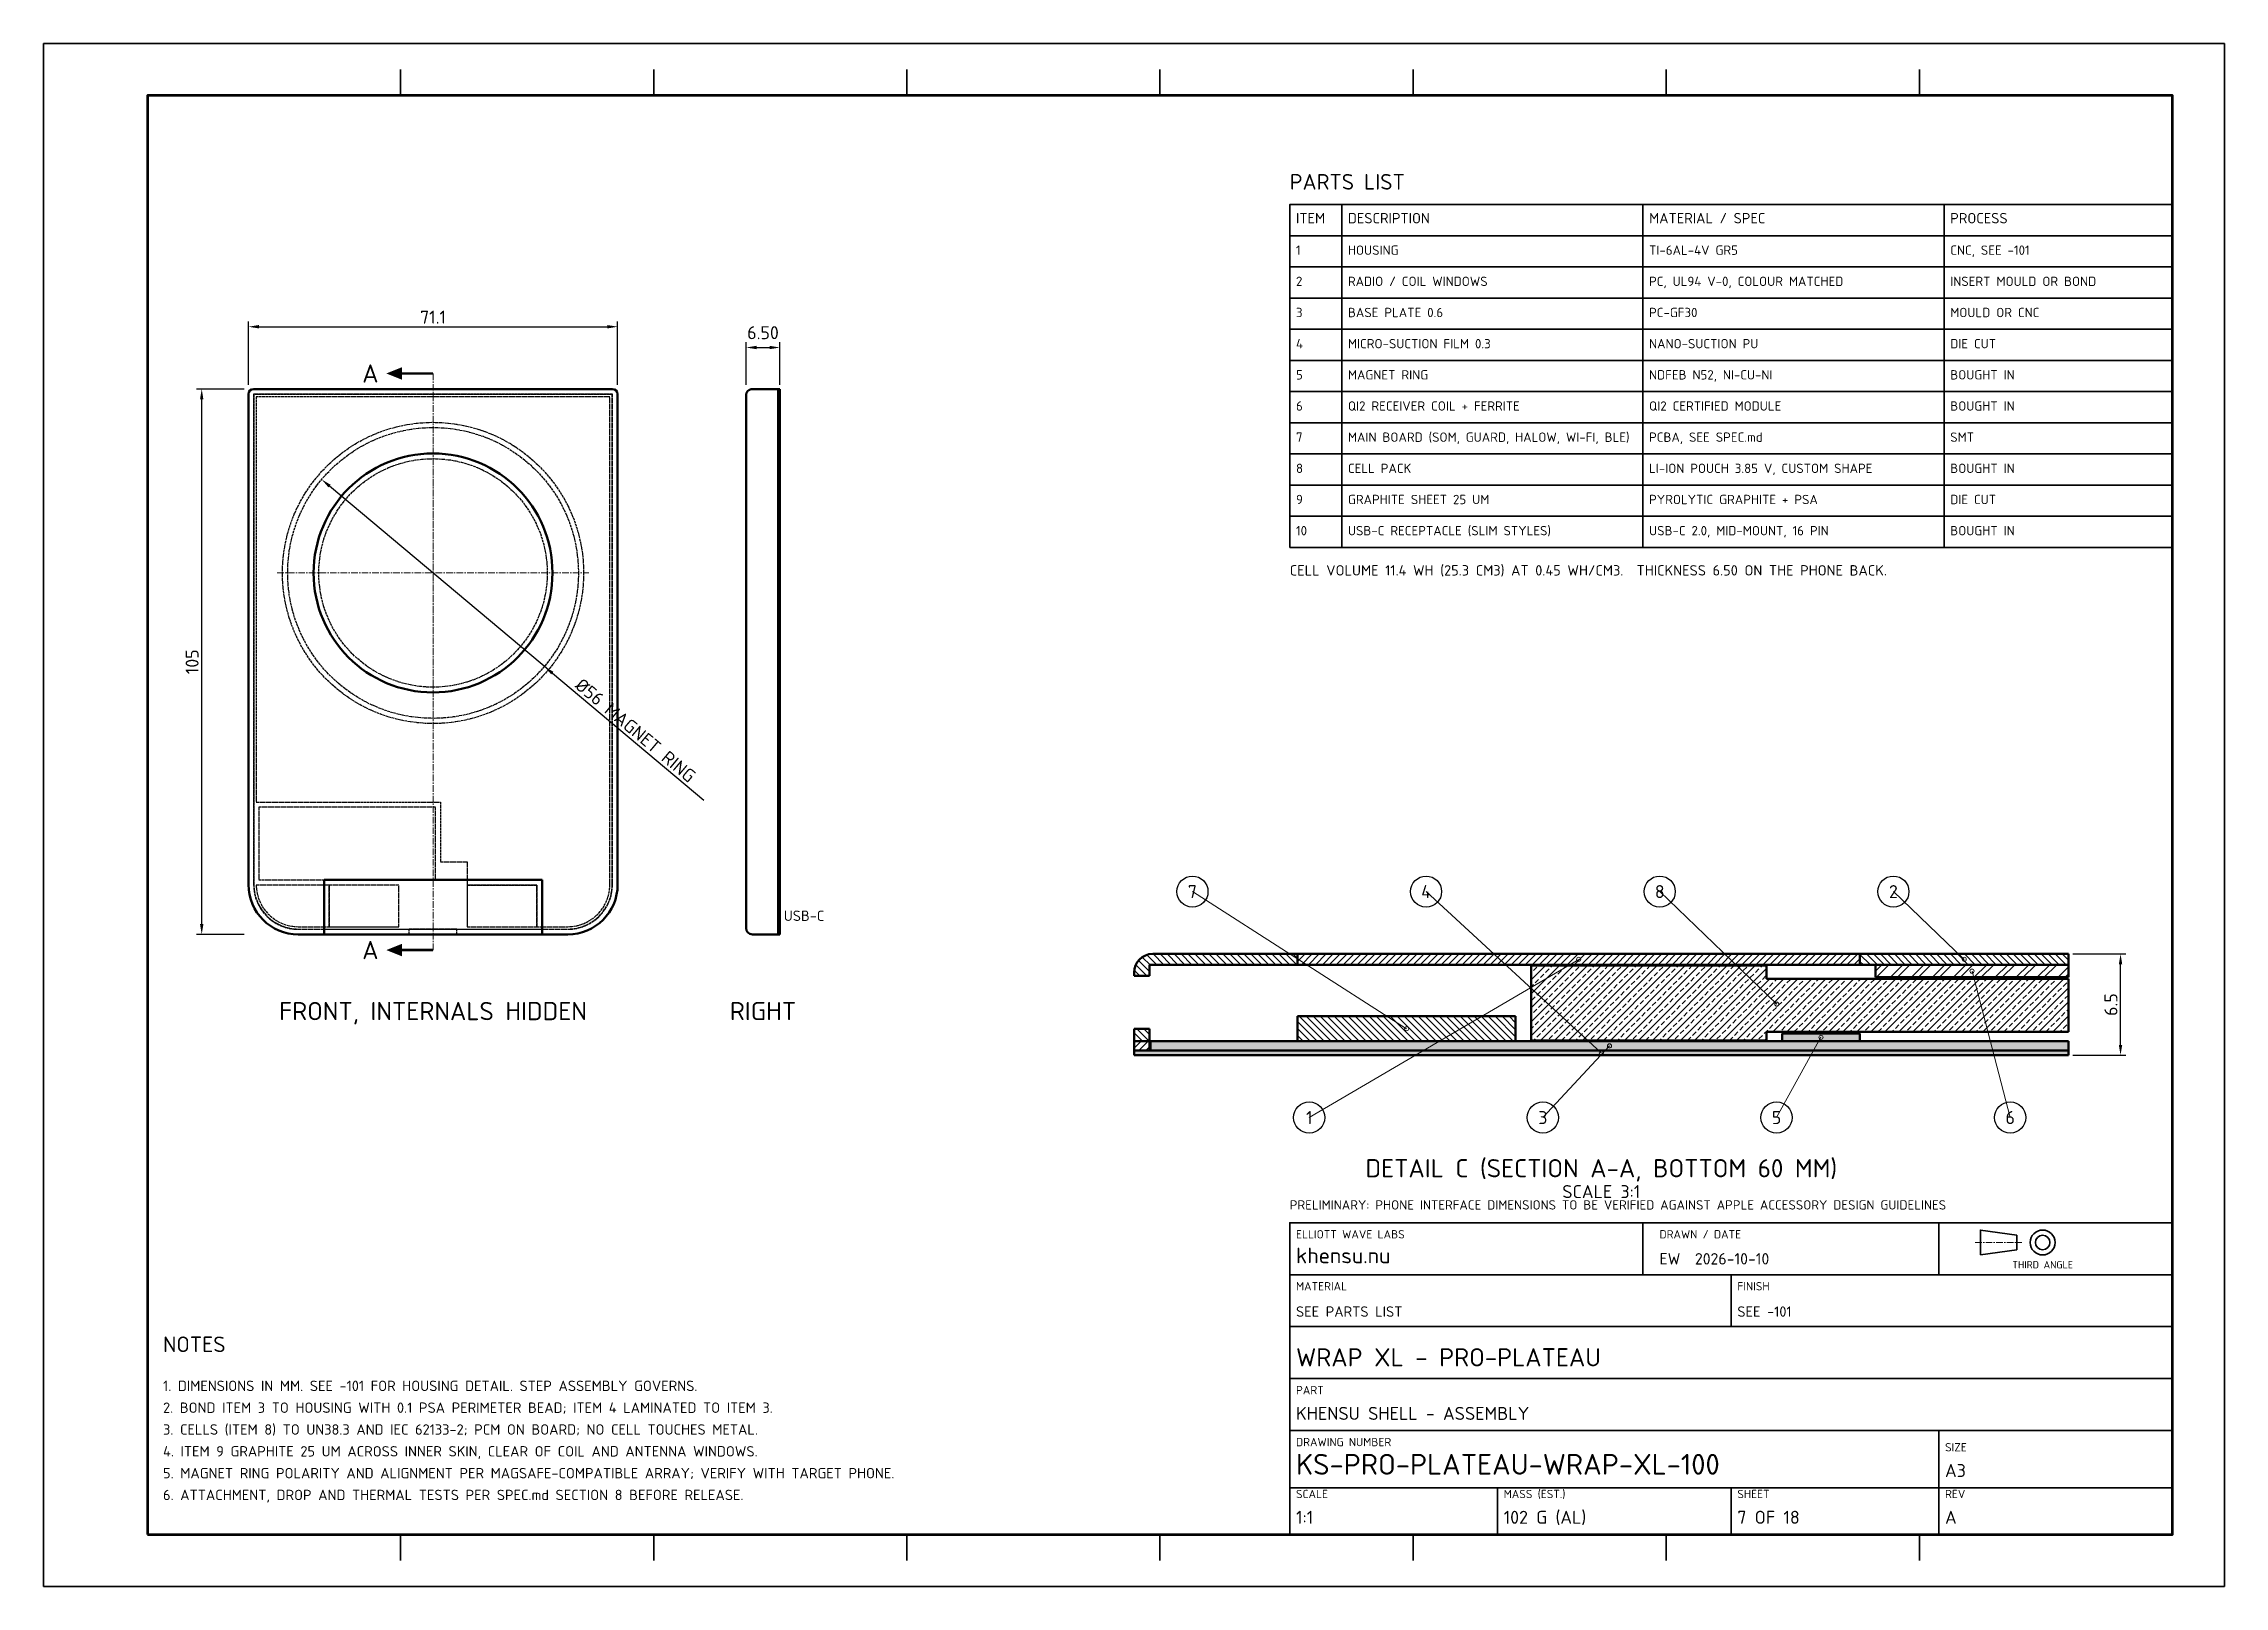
# Model space of a CAD drawing. Header units: millimetres. Extents: x 0 to 420, y 0 to 297.
import ezdxf
from ezdxf.enums import TextEntityAlignment as Align

# ---------------------------------------------------------------- set-up
doc = ezdxf.new("R2010")
doc.units = ezdxf.units.MM
doc.header["$LTSCALE"] = 0.4
doc.linetypes.add('CENTER', pattern=[5.08, 3.175, -0.635, 0.635, -0.635])
doc.linetypes.add('DASHED', pattern=[1.524, 1.27, -0.254])
for name, color, linetype, lineweight in [('BORDER', 7, 'CONTINUOUS', 70), ('CENTER', 1, 'CENTER', 18), ('DIM', 4, 'CONTINUOUS', 18), ('HATCH', 8, 'CONTINUOUS', 13), ('HIDDEN', 8, 'DASHED', 25), ('OUTLINE', 7, 'CONTINUOUS', 50), ('SECTION', 7, 'CONTINUOUS', 50), ('TEXT', 7, 'CONTINUOUS', 25), ('TITLE', 7, 'CONTINUOUS', 35)]:
    doc.layers.add(name, color=color, linetype=linetype, lineweight=lineweight)
doc.styles.add('KHENSU', font='isocpeur.ttf')
doc.dimstyles.new('KHENSU', dxfattribs={"dimtxt": 2.5, "dimasz": 2, "dimexe": 1, "dimexo": 0.8, "dimgap": 0.6, "dimtad": 1, "dimdsep": 46, "dimtxsty": 'KHENSU', "dimcen": -1.5, "dimclrd": 4, "dimclre": 4, "dimclrt": 7, "dimazin": 3, "dimtfac": 1, "dimtmove": 2, "dimatfit": 3})

msp = doc.modelspace()

# ---------------------------------------------------------------- texts
at = {"layer": 'TEXT', "style": 'KHENSU'}
for s, height, p in [('PARTS LIST', 3, (240, 268)), ('ITEM', 2, (241.2, 261.8)), ('DESCRIPTION', 2, (251.2, 261.8)), ('MATERIAL / SPEC', 2, (309.2, 261.8)), ('PROCESS', 2, (367.2, 261.8)), ('1', 1.8, (241.2, 255.8)), ('HOUSING', 1.8, (251.2, 255.8)), ('TI-6AL-4V GR5', 1.8, (309.2, 255.8)), ('CNC, SEE -101', 1.8, (367.2, 255.8)), ('2', 1.8, (241.2, 249.8)), ('RADIO / COIL WINDOWS', 1.8, (251.2, 249.8)), ('PC, UL94 V-0, COLOUR MATCHED', 1.8, (309.2, 249.8)), ('INSERT MOULD OR BOND', 1.8, (367.2, 249.8)), ('3', 1.8, (241.2, 243.8)), ('BASE PLATE 0.6', 1.8, (251.2, 243.8)), ('PC-GF30', 1.8, (309.2, 243.8)), ('MOULD OR CNC', 1.8, (367.2, 243.8)), ('4', 1.8, (241.2, 237.8)), ('MICRO-SUCTION FILM 0.3', 1.8, (251.2, 237.8)), ('NANO-SUCTION PU', 1.8, (309.2, 237.8)), ('DIE CUT', 1.8, (367.2, 237.8)), ('5', 1.8, (241.2, 231.8)), ('MAGNET RING', 1.8, (251.2, 231.8)), ('NDFEB N52, NI-CU-NI', 1.8, (309.2, 231.8)), ('BOUGHT IN', 1.8, (367.2, 231.8)), ('6', 1.8, (241.2, 225.8)), ('QI2 RECEIVER COIL + FERRITE', 1.8, (251.2, 225.8)), ('QI2 CERTIFIED MODULE', 1.8, (309.2, 225.8)), ('BOUGHT IN', 1.8, (367.2, 225.8)), ('7', 1.8, (241.2, 219.8)), ('MAIN BOARD (SOM, GUARD, HALOW, WI-FI, BLE)', 1.8, (251.2, 219.8)), ('PCBA, SEE SPEC.md', 1.8, (309.2, 219.8)), ('SMT', 1.8, (367.2, 219.8)), ('8', 1.8, (241.2, 213.8)), ('CELL PACK', 1.8, (251.2, 213.8)), ('LI-ION POUCH 3.85 V, CUSTOM SHAPE', 1.8, (309.2, 213.8)), ('BOUGHT IN', 1.8, (367.2, 213.8)), ('9', 1.8, (241.2, 207.8)), ('GRAPHITE SHEET 25 UM', 1.8, (251.2, 207.8)), ('PYROLYTIC GRAPHITE + PSA', 1.8, (309.2, 207.8)), ('DIE CUT', 1.8, (367.2, 207.8)), ('10', 1.8, (241.2, 201.8)), ('USB-C RECEPTACLE (SLIM STYLES)', 1.8, (251.2, 201.8)), ('USB-C 2.0, MID-MOUNT, 16 PIN', 1.8, (309.2, 201.8)), ('BOUGHT IN', 1.8, (367.2, 201.8)), ('CELL VOLUME 11.4 WH (25.3 CM3) AT 0.45 WH/CM3.  THICKNESS 6.50 ON THE PHONE BACK.', 2, (240, 194)), ('USB-C', 2, (142.55, 127.5)), ('khensu.nu', 3, (241.2, 61.3)), ('EW  2026-10-10', 2.2, (311.2, 61.3)), ('SEE PARTS LIST', 2, (241.2, 51.3)), ('SEE -101', 2, (326.2, 51.3)), ('NOTES', 3, (23, 44.2)), ('WRAP XL - PRO-PLATEAU', 3.5, (241.2, 41.3)), ('1. DIMENSIONS IN MM. SEE -101 FOR HOUSING DETAIL. STEP ASSEMBLY GOVERNS.', 2, (23, 37)), ('2. BOND ITEM 3 TO HOUSING WITH 0.1 PSA PERIMETER BEAD; ITEM 4 LAMINATED TO ITEM 3.', 2, (23, 32.8)), ('KHENSU SHELL - ASSEMBLY', 2.5, (241.2, 31.3)), ('3. CELLS (ITEM 8) TO UN38.3 AND IEC 62133-2; PCM ON BOARD; NO CELL TOUCHES METAL.', 2, (23, 28.6)), ('4. ITEM 9 GRAPHITE 25 UM ACROSS INNER SKIN, CLEAR OF COIL AND ANTENNA WINDOWS.', 2, (23, 24.4)), ('KS-PRO-PLATEAU-WRAP-XL-100', 4, (241.2, 20.3)), ('5. MAGNET RING POLARITY AND ALIGNMENT PER MAGSAFE-COMPATIBLE ARRAY; VERIFY WITH TARGET PHONE.', 2, (23, 20.2)), ('A3', 2.5, (366.2, 20.3)), ('6. ATTACHMENT, DROP AND THERMAL TESTS PER SPEC.md SECTION 8 BEFORE RELEASE.', 2, (23, 16)), ('1:1', 2.5, (241.2, 11.3)), ('102 G (AL)', 2.5, (281.2, 11.3)), ('7 OF 18', 2.5, (326.2, 11.3)), ('A', 2.5, (366.2, 11.3))]:
    msp.add_text(s, height=height, dxfattribs=at).set_placement(p, align=Align.BOTTOM_LEFT)
for p in [(64.5, 233.5), (64.5, 122.5)]:
    msp.add_text('A', height=3.5, dxfattribs=at).set_placement(p, align=Align.MIDDLE_RIGHT)
for s, p in [('7', (221.25, 133.75)), ('4', (266.25, 133.75)), ('8', (311.25, 133.75)), ('2', (356.25, 133.75)), ('1', (243.75, 90.25)), ('3', (288.75, 90.25)), ('5', (333.75, 90.25)), ('6', (378.75, 90.25))]:
    msp.add_text(s, height=2.5, dxfattribs=at).set_placement(p, align=Align.MIDDLE_CENTER)
for s, height, p in [('FRONT, INTERNALS HIDDEN', 3.5, (75, 112.5)), ('RIGHT', 3.5, (138.55, 112.5)), ('DETAIL C (SECTION A-A, BOTTOM 60 MM)', 3.5, (300, 82.25)), ('SCALE 3:1', 2.5, (300, 77.25))]:
    msp.add_text(s, height=height, dxfattribs=at).set_placement(p, align=Align.TOP_CENTER)
at = {"layer": 'TITLE', "style": 'KHENSU'}
for s, height, p in [('PRELIMINARY: PHONE INTERFACE DIMENSIONS TO BE VERIFIED AGAINST APPLE ACCESSORY DESIGN GUIDELINES', 1.8, (240, 72)), ('ELLIOTT WAVE LABS', 1.6, (241.2, 66.5)), ('DRAWN / DATE', 1.6, (311.2, 66.5)), ('MATERIAL', 1.6, (241.2, 56.5)), ('FINISH', 1.6, (326.2, 56.5)), ('PART', 1.6, (241.2, 36.5)), ('DRAWING NUMBER', 1.6, (241.2, 26.5)), ('SIZE', 1.6, (366.2, 25.5)), ('SCALE', 1.6, (241.2, 16.5)), ('MASS (EST.)', 1.6, (281.2, 16.5)), ('SHEET', 1.6, (326.2, 16.5)), ('REV', 1.6, (366.2, 16.5))]:
    msp.add_text(s, height=height, dxfattribs=at).set_placement(p, align=Align.BOTTOM_LEFT)
msp.add_text('THIRD ANGLE', height=1.4, dxfattribs=at).set_placement((385, 60.8), align=Align.BOTTOM_CENTER)

# ---------------------------------------------------------------- dimensions: what is measured, and where the dimension line sits
at = {"layer": 'DIM'}
msp.add_linear_dim(base=(39.45, 242.5), p1=(39.45, 230.5), p2=(110.55, 230.5), dimstyle='KHENSU', override={"dimlfac": 1}, dxfattribs=at).render()
msp.add_linear_dim(base=(135.3, 238.5), p1=(135.3, 230.5), p2=(141.8, 230.5), text='6.50', dimstyle='KHENSU', override={"dimlfac": 1}, dxfattribs=at).render()
for base, p1, p2, override in [((30.45, 125.5), (39.45, 125.5), (39.45, 230.5), {"dimlfac": 1}), ((400, 102.25), (390, 102.25), (390, 121.75), {"dimlfac": 0.333333})]:
    msp.add_linear_dim(base=base, p1=p1, p2=p2, angle=90, dimstyle='KHENSU', override=override, dxfattribs=at).render()
msp.add_diameter_dim_2p(p1=(53.551, 213.098), p2=(96.449, 177.102), text='<> MAGNET RING', dimstyle='KHENSU', override={"dimlfac": 1}, dxfattribs=at).render()

# ---------------------------------------------------------------- hatches: boundary and pattern name
at = {"layer": 'HATCH'}
h = msp.add_hatch(dxfattribs=at)
h.set_pattern_fill('ANSI31', color=8, scale=0.3, angle=90)
h.paths.add_polyline_path([(210, 118.15), (210.036, 118.655), (210.141, 119.149), (210.316, 119.624), (210.555, 120.07), (210.854, 120.478), (211.207, 120.839), (211.607, 121.148), (212.047, 121.398), (212.518, 121.584), (213.01, 121.701), (213.513, 121.749), (214.019, 121.75), (214.526, 121.75), (215.032, 121.75), (215.538, 121.75), (216.044, 121.75), (216.55, 121.75), (217.057, 121.75), (217.563, 121.75), (218.069, 121.75), (218.575, 121.75), (219.081, 121.75), (219.588, 121.75), (220.094, 121.75), (220.6, 121.75), (221.106, 121.75), (221.612, 121.75), (222.119, 121.75), (222.625, 121.75), (223.131, 121.75), (223.637, 121.75), (224.143, 121.75), (224.65, 121.75), (225.156, 121.75), (225.662, 121.75), (226.168, 121.75), (226.674, 121.75), (227.181, 121.75), (227.687, 121.75), (228.193, 121.75), (228.699, 121.75), (229.205, 121.75), (229.712, 121.75), (230.218, 121.75), (230.724, 121.75), (231.23, 121.75), (231.736, 121.75), (232.242, 121.75), (232.749, 121.75), (233.255, 121.75), (233.761, 121.75), (234.267, 121.75), (234.773, 121.75), (235.28, 121.75), (235.786, 121.75), (236.292, 121.75), (236.798, 121.75), (237.304, 121.75), (237.811, 121.75), (238.317, 121.75), (238.823, 121.75), (239.329, 121.75), (239.835, 121.75), (240.342, 121.75), (240.848, 121.75), (241.354, 121.75), (241.5, 121.39), (241.5, 120.884), (241.5, 120.377), (241.5, 119.871), (241.215, 119.65), (240.709, 119.65), (240.203, 119.65), (239.696, 119.65), (239.19, 119.65), (238.684, 119.65), (238.178, 119.65), (237.672, 119.65), (237.165, 119.65), (236.659, 119.65), (236.153, 119.65), (235.647, 119.65), (235.141, 119.65), (234.635, 119.65), (234.128, 119.65), (233.622, 119.65), (233.116, 119.65), (232.61, 119.65), (232.104, 119.65), (231.597, 119.65), (231.091, 119.65), (230.585, 119.65), (230.079, 119.65), (229.573, 119.65), (229.066, 119.65), (228.56, 119.65), (228.054, 119.65), (227.548, 119.65), (227.042, 119.65), (226.535, 119.65), (226.029, 119.65), (225.523, 119.65), (225.017, 119.65), (224.511, 119.65), (224.004, 119.65), (223.498, 119.65), (222.992, 119.65), (222.486, 119.65), (221.98, 119.65), (221.473, 119.65), (220.967, 119.65), (220.461, 119.65), (219.955, 119.65), (219.449, 119.65), (218.942, 119.65), (218.436, 119.65), (217.93, 119.65), (217.424, 119.65), (216.918, 119.65), (216.412, 119.65), (215.905, 119.65), (215.399, 119.65), (214.893, 119.65), (214.387, 119.65), (213.881, 119.65), (213.374, 119.65), (213, 119.518), (213, 119.012), (213, 118.506), (213, 118), (212.943, 117.55), (212.437, 117.55), (211.931, 117.55), (211.425, 117.55), (210.919, 117.55), (210.412, 117.55), (210, 117.644), (210, 118.15)])
h = msp.add_hatch(dxfattribs=at)
h.set_pattern_fill('ANSI31', color=8, scale=0.3)
h.paths.add_polyline_path([(241.5, 121.75), (242.002, 121.75), (242.504, 121.75), (243.005, 121.75), (243.507, 121.75), (244.009, 121.75), (244.511, 121.75), (245.013, 121.75), (245.515, 121.75), (246.016, 121.75), (246.518, 121.75), (247.02, 121.75), (247.522, 121.75), (248.024, 121.75), (248.525, 121.75), (249.027, 121.75), (249.529, 121.75), (250.031, 121.75), (250.533, 121.75), (251.035, 121.75), (251.536, 121.75), (252.038, 121.75), (252.54, 121.75), (253.042, 121.75), (253.544, 121.75), (254.045, 121.75), (254.547, 121.75), (255.049, 121.75), (255.551, 121.75), (256.053, 121.75), (256.555, 121.75), (257.056, 121.75), (257.558, 121.75), (258.06, 121.75), (258.562, 121.75), (259.064, 121.75), (259.565, 121.75), (260.067, 121.75), (260.569, 121.75), (261.071, 121.75), (261.573, 121.75), (262.075, 121.75), (262.576, 121.75), (263.078, 121.75), (263.58, 121.75), (264.082, 121.75), (264.584, 121.75), (265.085, 121.75), (265.587, 121.75), (266.089, 121.75), (266.591, 121.75), (267.093, 121.75), (267.595, 121.75), (268.096, 121.75), (268.598, 121.75), (269.1, 121.75), (269.602, 121.75), (270.104, 121.75), (270.605, 121.75), (271.107, 121.75), (271.609, 121.75), (272.111, 121.75), (272.613, 121.75), (273.115, 121.75), (273.616, 121.75), (274.118, 121.75), (274.62, 121.75), (275.122, 121.75), (275.624, 121.75), (276.125, 121.75), (276.627, 121.75), (277.129, 121.75), (277.631, 121.75), (278.133, 121.75), (278.635, 121.75), (279.136, 121.75), (279.638, 121.75), (280.14, 121.75), (280.642, 121.75), (281.144, 121.75), (281.645, 121.75), (282.147, 121.75), (282.649, 121.75), (283.151, 121.75), (283.653, 121.75), (284.155, 121.75), (284.656, 121.75), (285.158, 121.75), (285.66, 121.75), (286.162, 121.75), (286.664, 121.75), (287.165, 121.75), (287.667, 121.75), (288.169, 121.75), (288.671, 121.75), (289.173, 121.75), (289.675, 121.75), (290.176, 121.75), (290.678, 121.75), (291.18, 121.75), (291.682, 121.75), (292.184, 121.75), (292.685, 121.75), (293.187, 121.75), (293.689, 121.75), (294.191, 121.75), (294.693, 121.75), (295.195, 121.75), (295.696, 121.75), (296.198, 121.75), (296.7, 121.75), (297.202, 121.75), (297.704, 121.75), (298.205, 121.75), (298.707, 121.75), (299.209, 121.75), (299.711, 121.75), (300.213, 121.75), (300.715, 121.75), (301.216, 121.75), (301.718, 121.75), (302.22, 121.75), (302.722, 121.75), (303.224, 121.75), (303.725, 121.75), (304.227, 121.75), (304.729, 121.75), (305.231, 121.75), (305.733, 121.75), (306.235, 121.75), (306.736, 121.75), (307.238, 121.75), (307.74, 121.75), (308.242, 121.75), (308.744, 121.75), (309.245, 121.75), (309.747, 121.75), (310.249, 121.75), (310.751, 121.75), (311.253, 121.75), (311.755, 121.75), (312.256, 121.75), (312.758, 121.75), (313.26, 121.75), (313.762, 121.75), (314.264, 121.75), (314.765, 121.75), (315.267, 121.75), (315.769, 121.75), (316.271, 121.75), (316.773, 121.75), (317.275, 121.75), (317.776, 121.75), (318.278, 121.75), (318.78, 121.75), (319.282, 121.75), (319.784, 121.75), (320.285, 121.75), (320.787, 121.75), (321.289, 121.75), (321.791, 121.75), (322.293, 121.75), (322.795, 121.75), (323.296, 121.75), (323.798, 121.75), (324.3, 121.75), (324.802, 121.75), (325.304, 121.75), (325.805, 121.75), (326.307, 121.75), (326.809, 121.75), (327.311, 121.75), (327.813, 121.75), (328.315, 121.75), (328.816, 121.75), (329.318, 121.75), (329.82, 121.75), (330.322, 121.75), (330.824, 121.75), (331.325, 121.75), (331.827, 121.75), (332.329, 121.75), (332.831, 121.75), (333.333, 121.75), (333.835, 121.75), (334.336, 121.75), (334.838, 121.75), (335.34, 121.75), (335.842, 121.75), (336.344, 121.75), (336.845, 121.75), (337.347, 121.75), (337.849, 121.75), (338.351, 121.75), (338.853, 121.75), (339.355, 121.75), (339.856, 121.75), (340.358, 121.75), (340.86, 121.75), (341.362, 121.75), (341.864, 121.75), (342.365, 121.75), (342.867, 121.75), (343.369, 121.75), (343.871, 121.75), (344.373, 121.75), (344.875, 121.75), (345.376, 121.75), (345.878, 121.75), (346.38, 121.75), (346.882, 121.75), (347.384, 121.75), (347.885, 121.75), (348.387, 121.75), (348.889, 121.75), (349.391, 121.75), (349.8, 121.657), (349.8, 121.155), (349.8, 120.654), (349.8, 120.152), (349.8, 119.65), (349.298, 119.65), (348.796, 119.65), (348.295, 119.65), (347.793, 119.65), (347.291, 119.65), (346.789, 119.65), (346.287, 119.65), (345.785, 119.65), (345.284, 119.65), (344.782, 119.65), (344.28, 119.65), (343.778, 119.65), (343.276, 119.65), (342.775, 119.65), (342.273, 119.65), (341.771, 119.65), (341.269, 119.65), (340.767, 119.65), (340.265, 119.65), (339.764, 119.65), (339.262, 119.65), (338.76, 119.65), (338.258, 119.65), (337.756, 119.65), (337.255, 119.65), (336.753, 119.65), (336.251, 119.65), (335.749, 119.65), (335.247, 119.65), (334.745, 119.65), (334.244, 119.65), (333.742, 119.65), (333.24, 119.65), (332.738, 119.65), (332.236, 119.65), (331.735, 119.65), (331.233, 119.65), (330.731, 119.65), (330.229, 119.65), (329.727, 119.65), (329.225, 119.65), (328.724, 119.65), (328.222, 119.65), (327.72, 119.65), (327.218, 119.65), (326.716, 119.65), (326.215, 119.65), (325.713, 119.65), (325.211, 119.65), (324.709, 119.65), (324.207, 119.65), (323.705, 119.65), (323.204, 119.65), (322.702, 119.65), (322.2, 119.65), (321.698, 119.65), (321.196, 119.65), (320.695, 119.65), (320.193, 119.65), (319.691, 119.65), (319.189, 119.65), (318.687, 119.65), (318.185, 119.65), (317.684, 119.65), (317.182, 119.65), (316.68, 119.65), (316.178, 119.65), (315.676, 119.65), (315.175, 119.65), (314.673, 119.65), (314.171, 119.65), (313.669, 119.65), (313.167, 119.65), (312.665, 119.65), (312.164, 119.65), (311.662, 119.65), (311.16, 119.65), (310.658, 119.65), (310.156, 119.65), (309.655, 119.65), (309.153, 119.65), (308.651, 119.65), (308.149, 119.65), (307.647, 119.65), (307.145, 119.65), (306.644, 119.65), (306.142, 119.65), (305.64, 119.65), (305.138, 119.65), (304.636, 119.65), (304.135, 119.65), (303.633, 119.65), (303.131, 119.65), (302.629, 119.65), (302.127, 119.65), (301.625, 119.65), (301.124, 119.65), (300.622, 119.65), (300.12, 119.65), (299.618, 119.65), (299.116, 119.65), (298.615, 119.65), (298.113, 119.65), (297.611, 119.65), (297.109, 119.65), (296.607, 119.65), (296.105, 119.65), (295.604, 119.65), (295.102, 119.65), (294.6, 119.65), (294.098, 119.65), (293.596, 119.65), (293.095, 119.65), (292.593, 119.65), (292.091, 119.65), (291.589, 119.65), (291.087, 119.65), (290.585, 119.65), (290.084, 119.65), (289.582, 119.65), (289.08, 119.65), (288.578, 119.65), (288.076, 119.65), (287.575, 119.65), (287.073, 119.65), (286.571, 119.65), (286.069, 119.65), (285.567, 119.65), (285.065, 119.65), (284.564, 119.65), (284.062, 119.65), (283.56, 119.65), (283.058, 119.65), (282.556, 119.65), (282.055, 119.65), (281.553, 119.65), (281.051, 119.65), (280.549, 119.65), (280.047, 119.65), (279.545, 119.65), (279.044, 119.65), (278.542, 119.65), (278.04, 119.65), (277.538, 119.65), (277.036, 119.65), (276.535, 119.65), (276.033, 119.65), (275.531, 119.65), (275.029, 119.65), (274.527, 119.65), (274.025, 119.65), (273.524, 119.65), (273.022, 119.65), (272.52, 119.65), (272.018, 119.65), (271.516, 119.65), (271.015, 119.65), (270.513, 119.65), (270.011, 119.65), (269.509, 119.65), (269.007, 119.65), (268.505, 119.65), (268.004, 119.65), (267.502, 119.65), (267, 119.65), (266.498, 119.65), (265.996, 119.65), (265.495, 119.65), (264.993, 119.65), (264.491, 119.65), (263.989, 119.65), (263.487, 119.65), (262.985, 119.65), (262.484, 119.65), (261.982, 119.65), (261.48, 119.65), (260.978, 119.65), (260.476, 119.65), (259.975, 119.65), (259.473, 119.65), (258.971, 119.65), (258.469, 119.65), (257.967, 119.65), (257.465, 119.65), (256.964, 119.65), (256.462, 119.65), (255.96, 119.65), (255.458, 119.65), (254.956, 119.65), (254.455, 119.65), (253.953, 119.65), (253.451, 119.65), (252.949, 119.65), (252.447, 119.65), (251.945, 119.65), (251.444, 119.65), (250.942, 119.65), (250.44, 119.65), (249.938, 119.65), (249.436, 119.65), (248.935, 119.65), (248.433, 119.65), (247.931, 119.65), (247.429, 119.65), (246.927, 119.65), (246.425, 119.65), (245.924, 119.65), (245.422, 119.65), (244.92, 119.65), (244.418, 119.65), (243.916, 119.65), (243.415, 119.65), (242.913, 119.65), (242.411, 119.65), (241.909, 119.65), (241.5, 119.743), (241.5, 120.245), (241.5, 120.746), (241.5, 121.248), (241.5, 121.75)])
h = msp.add_hatch(dxfattribs=at)
h.set_pattern_fill('ANSI33', color=8, scale=0.3)
h.paths.add_polyline_path([(390, 116.95), (390, 116.448), (390, 115.947), (390, 115.445), (390, 114.943), (390, 114.441), (390, 113.94), (390, 113.438), (390, 112.936), (390, 112.435), (390, 111.933), (390, 111.431), (390, 110.93), (390, 110.428), (390, 109.926), (390, 109.424), (390, 108.923), (390, 108.421), (390, 107.919), (390, 107.418), (390, 106.916), (389.664, 106.75), (389.163, 106.75), (388.661, 106.75), (388.159, 106.75), (387.657, 106.75), (387.156, 106.75), (386.654, 106.75), (386.152, 106.75), (385.651, 106.75), (385.149, 106.75), (384.647, 106.75), (384.146, 106.75), (383.644, 106.75), (383.142, 106.75), (382.64, 106.75), (382.139, 106.75), (381.637, 106.75), (381.135, 106.75), (380.634, 106.75), (380.132, 106.75), (379.63, 106.75), (379.129, 106.75), (378.627, 106.75), (378.125, 106.75), (377.623, 106.75), (377.122, 106.75), (376.62, 106.75), (376.118, 106.75), (375.617, 106.75), (375.115, 106.75), (374.613, 106.75), (374.111, 106.75), (373.61, 106.75), (373.108, 106.75), (372.606, 106.75), (372.105, 106.75), (371.603, 106.75), (371.101, 106.75), (370.6, 106.75), (370.098, 106.75), (369.596, 106.75), (369.094, 106.75), (368.593, 106.75), (368.091, 106.75), (367.589, 106.75), (367.088, 106.75), (366.586, 106.75), (366.084, 106.75), (365.583, 106.75), (365.081, 106.75), (364.579, 106.75), (364.077, 106.75), (363.576, 106.75), (363.074, 106.75), (362.572, 106.75), (362.071, 106.75), (361.569, 106.75), (361.067, 106.75), (360.566, 106.75), (360.064, 106.75), (359.562, 106.75), (359.06, 106.75), (358.559, 106.75), (358.057, 106.75), (357.555, 106.75), (357.054, 106.75), (356.552, 106.75), (356.05, 106.75), (355.549, 106.75), (355.047, 106.75), (354.545, 106.75), (354.043, 106.75), (353.542, 106.75), (353.04, 106.75), (352.538, 106.75), (352.037, 106.75), (351.535, 106.75), (351.033, 106.75), (350.531, 106.75), (350.03, 106.75), (349.528, 106.75), (349.026, 106.75), (348.525, 106.75), (348.023, 106.75), (347.521, 106.75), (347.02, 106.75), (346.518, 106.75), (346.016, 106.75), (345.514, 106.75), (345.013, 106.75), (344.511, 106.75), (344.009, 106.75), (343.508, 106.75), (343.006, 106.75), (342.504, 106.75), (342.003, 106.75), (341.501, 106.75), (340.999, 106.75), (340.497, 106.75), (339.996, 106.75), (339.494, 106.75), (338.992, 106.75), (338.491, 106.75), (337.989, 106.75), (337.487, 106.75), (336.986, 106.75), (336.484, 106.75), (335.982, 106.75), (335.48, 106.75), (334.979, 106.75), (334.477, 106.75), (333.975, 106.75), (333.474, 106.75), (332.972, 106.75), (332.47, 106.75), (331.969, 106.75), (331.8, 106.417), (331.8, 105.915), (331.8, 105.413), (331.612, 105.1), (331.11, 105.1), (330.608, 105.1), (330.107, 105.1), (329.605, 105.1), (329.103, 105.1), (328.601, 105.1), (328.1, 105.1), (327.598, 105.1), (327.096, 105.1), (326.595, 105.1), (326.093, 105.1), (325.591, 105.1), (325.09, 105.1), (324.588, 105.1), (324.086, 105.1), (323.584, 105.1), (323.083, 105.1), (322.581, 105.1), (322.079, 105.1), (321.578, 105.1), (321.076, 105.1), (320.574, 105.1), (320.073, 105.1), (319.571, 105.1), (319.069, 105.1), (318.567, 105.1), (318.066, 105.1), (317.564, 105.1), (317.062, 105.1), (316.561, 105.1), (316.059, 105.1), (315.557, 105.1), (315.056, 105.1), (314.554, 105.1), (314.052, 105.1), (313.55, 105.1), (313.049, 105.1), (312.547, 105.1), (312.045, 105.1), (311.544, 105.1), (311.042, 105.1), (310.54, 105.1), (310.039, 105.1), (309.537, 105.1), (309.035, 105.1), (308.533, 105.1), (308.032, 105.1), (307.53, 105.1), (307.028, 105.1), (306.527, 105.1), (306.025, 105.1), (305.523, 105.1), (305.021, 105.1), (304.52, 105.1), (304.018, 105.1), (303.516, 105.1), (303.015, 105.1), (302.513, 105.1), (302.011, 105.1), (301.51, 105.1), (301.008, 105.1), (300.506, 105.1), (300.004, 105.1), (299.503, 105.1), (299.001, 105.1), (298.499, 105.1), (297.998, 105.1), (297.496, 105.1), (296.994, 105.1), (296.493, 105.1), (295.991, 105.1), (295.489, 105.1), (294.987, 105.1), (294.486, 105.1), (293.984, 105.1), (293.482, 105.1), (292.981, 105.1), (292.479, 105.1), (291.977, 105.1), (291.476, 105.1), (290.974, 105.1), (290.472, 105.1), (289.97, 105.1), (289.469, 105.1), (288.967, 105.1), (288.465, 105.1), (287.964, 105.1), (287.462, 105.1), (286.96, 105.1), (286.5, 105.141), (286.5, 105.643), (286.5, 106.145), (286.5, 106.647), (286.5, 107.148), (286.5, 107.65), (286.5, 108.152), (286.5, 108.653), (286.5, 109.155), (286.5, 109.657), (286.5, 110.159), (286.5, 110.66), (286.5, 111.162), (286.5, 111.664), (286.5, 112.165), (286.5, 112.667), (286.5, 113.169), (286.5, 113.67), (286.5, 114.172), (286.5, 114.674), (286.5, 115.176), (286.5, 115.677), (286.5, 116.179), (286.5, 116.681), (286.5, 117.182), (286.5, 117.684), (286.5, 118.186), (286.5, 118.687), (286.5, 119.189), (286.691, 119.5), (287.193, 119.5), (287.694, 119.5), (288.196, 119.5), (288.698, 119.5), (289.199, 119.5), (289.701, 119.5), (290.203, 119.5), (290.704, 119.5), (291.206, 119.5), (291.708, 119.5), (292.21, 119.5), (292.711, 119.5), (293.213, 119.5), (293.715, 119.5), (294.216, 119.5), (294.718, 119.5), (295.22, 119.5), (295.721, 119.5), (296.223, 119.5), (296.725, 119.5), (297.227, 119.5), (297.728, 119.5), (298.23, 119.5), (298.732, 119.5), (299.233, 119.5), (299.735, 119.5), (300.237, 119.5), (300.739, 119.5), (301.24, 119.5), (301.742, 119.5), (302.244, 119.5), (302.745, 119.5), (303.247, 119.5), (303.749, 119.5), (304.25, 119.5), (304.752, 119.5), (305.254, 119.5), (305.756, 119.5), (306.257, 119.5), (306.759, 119.5), (307.261, 119.5), (307.762, 119.5), (308.264, 119.5), (308.766, 119.5), (309.267, 119.5), (309.769, 119.5), (310.271, 119.5), (310.773, 119.5), (311.274, 119.5), (311.776, 119.5), (312.278, 119.5), (312.779, 119.5), (313.281, 119.5), (313.783, 119.5), (314.284, 119.5), (314.786, 119.5), (315.288, 119.5), (315.79, 119.5), (316.291, 119.5), (316.793, 119.5), (317.295, 119.5), (317.796, 119.5), (318.298, 119.5), (318.8, 119.5), (319.301, 119.5), (319.803, 119.5), (320.305, 119.5), (320.807, 119.5), (321.308, 119.5), (321.81, 119.5), (322.312, 119.5), (322.813, 119.5), (323.315, 119.5), (323.817, 119.5), (324.319, 119.5), (324.82, 119.5), (325.322, 119.5), (325.824, 119.5), (326.325, 119.5), (326.827, 119.5), (327.329, 119.5), (327.83, 119.5), (328.332, 119.5), (328.834, 119.5), (329.336, 119.5), (329.837, 119.5), (330.339, 119.5), (330.841, 119.5), (331.342, 119.5), (331.8, 119.456), (331.8, 118.954), (331.8, 118.453), (331.8, 117.951), (331.8, 117.449), (331.803, 116.95), (332.304, 116.95), (332.806, 116.95), (333.308, 116.95), (333.809, 116.95), (334.311, 116.95), (334.813, 116.95), (335.314, 116.95), (335.816, 116.95), (336.318, 116.95), (336.82, 116.95), (337.321, 116.95), (337.823, 116.95), (338.325, 116.95), (338.826, 116.95), (339.328, 116.95), (339.83, 116.95), (340.331, 116.95), (340.833, 116.95), (341.335, 116.95), (341.837, 116.95), (342.338, 116.95), (342.84, 116.95), (343.342, 116.95), (343.843, 116.95), (344.345, 116.95), (344.847, 116.95), (345.349, 116.95), (345.85, 116.95), (346.352, 116.95), (346.854, 116.95), (347.355, 116.95), (347.857, 116.95), (348.359, 116.95), (348.86, 116.95), (349.362, 116.95), (349.864, 116.95), (350.366, 116.95), (350.867, 116.95), (351.369, 116.95), (351.871, 116.95), (352.372, 116.95), (352.874, 116.95), (353.376, 116.95), (353.877, 116.95), (354.379, 116.95), (354.881, 116.95), (355.383, 116.95), (355.884, 116.95), (356.386, 116.95), (356.888, 116.95), (357.389, 116.95), (357.891, 116.95), (358.393, 116.95), (358.894, 116.95), (359.396, 116.95), (359.898, 116.95), (360.4, 116.95), (360.901, 116.95), (361.403, 116.95), (361.905, 116.95), (362.406, 116.95), (362.908, 116.95), (363.41, 116.95), (363.911, 116.95), (364.413, 116.95), (364.915, 116.95), (365.417, 116.95), (365.918, 116.95), (366.42, 116.95), (366.922, 116.95), (367.423, 116.95), (367.925, 116.95), (368.427, 116.95), (368.929, 116.95), (369.43, 116.95), (369.932, 116.95), (370.434, 116.95), (370.935, 116.95), (371.437, 116.95), (371.939, 116.95), (372.44, 116.95), (372.942, 116.95), (373.444, 116.95), (373.946, 116.95), (374.447, 116.95), (374.949, 116.95), (375.451, 116.95), (375.952, 116.95), (376.454, 116.95), (376.956, 116.95), (377.457, 116.95), (377.959, 116.95), (378.461, 116.95), (378.963, 116.95), (379.464, 116.95), (379.966, 116.95), (380.468, 116.95), (380.969, 116.95), (381.471, 116.95), (381.973, 116.95), (382.474, 116.95), (382.976, 116.95), (383.478, 116.95), (383.98, 116.95), (384.481, 116.95), (384.983, 116.95), (385.485, 116.95), (385.986, 116.95), (386.488, 116.95), (386.99, 116.95), (387.491, 116.95), (387.993, 116.95), (388.495, 116.95), (388.997, 116.95), (389.498, 116.95), (390, 116.95)])
h = msp.add_hatch(dxfattribs=at)
h.set_pattern_fill('ANSI31', color=8, scale=0.3, angle=90)
h.paths.add_polyline_path([(390, 121.75), (390, 121.246), (390, 120.743), (390, 120.239), (390, 119.736), (389.582, 119.65), (389.079, 119.65), (388.575, 119.65), (388.071, 119.65), (387.568, 119.65), (387.064, 119.65), (386.561, 119.65), (386.057, 119.65), (385.554, 119.65), (385.05, 119.65), (384.546, 119.65), (384.043, 119.65), (383.539, 119.65), (383.036, 119.65), (382.532, 119.65), (382.029, 119.65), (381.525, 119.65), (381.021, 119.65), (380.518, 119.65), (380.014, 119.65), (379.511, 119.65), (379.007, 119.65), (378.504, 119.65), (378, 119.65), (377.496, 119.65), (376.993, 119.65), (376.489, 119.65), (375.986, 119.65), (375.482, 119.65), (374.979, 119.65), (374.475, 119.65), (373.971, 119.65), (373.468, 119.65), (372.964, 119.65), (372.461, 119.65), (371.957, 119.65), (371.454, 119.65), (370.95, 119.65), (370.446, 119.65), (369.943, 119.65), (369.439, 119.65), (368.936, 119.65), (368.432, 119.65), (367.929, 119.65), (367.425, 119.65), (366.921, 119.65), (366.418, 119.65), (365.914, 119.65), (365.411, 119.65), (364.907, 119.65), (364.404, 119.65), (363.9, 119.65), (363.396, 119.65), (362.893, 119.65), (362.389, 119.65), (361.886, 119.65), (361.382, 119.65), (360.879, 119.65), (360.375, 119.65), (359.871, 119.65), (359.368, 119.65), (358.864, 119.65), (358.361, 119.65), (357.857, 119.65), (357.354, 119.65), (356.85, 119.65), (356.346, 119.65), (355.843, 119.65), (355.339, 119.65), (354.836, 119.65), (354.332, 119.65), (353.829, 119.65), (353.325, 119.65), (352.821, 119.65), (352.318, 119.65), (351.814, 119.65), (351.311, 119.65), (350.807, 119.65), (350.304, 119.65), (349.8, 119.65), (349.8, 120.154), (349.8, 120.657), (349.8, 121.161), (349.8, 121.664), (350.218, 121.75), (350.721, 121.75), (351.225, 121.75), (351.729, 121.75), (352.232, 121.75), (352.736, 121.75), (353.239, 121.75), (353.743, 121.75), (354.246, 121.75), (354.75, 121.75), (355.254, 121.75), (355.757, 121.75), (356.261, 121.75), (356.764, 121.75), (357.268, 121.75), (357.771, 121.75), (358.275, 121.75), (358.779, 121.75), (359.282, 121.75), (359.786, 121.75), (360.289, 121.75), (360.793, 121.75), (361.296, 121.75), (361.8, 121.75), (362.304, 121.75), (362.807, 121.75), (363.311, 121.75), (363.814, 121.75), (364.318, 121.75), (364.821, 121.75), (365.325, 121.75), (365.829, 121.75), (366.332, 121.75), (366.836, 121.75), (367.339, 121.75), (367.843, 121.75), (368.346, 121.75), (368.85, 121.75), (369.354, 121.75), (369.857, 121.75), (370.361, 121.75), (370.864, 121.75), (371.368, 121.75), (371.871, 121.75), (372.375, 121.75), (372.879, 121.75), (373.382, 121.75), (373.886, 121.75), (374.389, 121.75), (374.893, 121.75), (375.396, 121.75), (375.9, 121.75), (376.404, 121.75), (376.907, 121.75), (377.411, 121.75), (377.914, 121.75), (378.418, 121.75), (378.921, 121.75), (379.425, 121.75), (379.929, 121.75), (380.432, 121.75), (380.936, 121.75), (381.439, 121.75), (381.943, 121.75), (382.446, 121.75), (382.95, 121.75), (383.454, 121.75), (383.957, 121.75), (384.461, 121.75), (384.964, 121.75), (385.468, 121.75), (385.971, 121.75), (386.475, 121.75), (386.979, 121.75), (387.482, 121.75), (387.986, 121.75), (388.489, 121.75), (388.993, 121.75), (389.496, 121.75), (390, 121.75)])
h = msp.add_hatch(dxfattribs=at)
h.set_pattern_fill('ANSI32', color=8, scale=0.3)
h.paths.add_polyline_path([(390, 119.65), (390, 119.146), (390, 118.641), (390, 118.137), (390, 117.632), (389.878, 117.25), (389.373, 117.25), (388.869, 117.25), (388.364, 117.25), (387.86, 117.25), (387.355, 117.25), (386.851, 117.25), (386.346, 117.25), (385.842, 117.25), (385.338, 117.25), (384.833, 117.25), (384.329, 117.25), (383.824, 117.25), (383.32, 117.25), (382.815, 117.25), (382.311, 117.25), (381.806, 117.25), (381.302, 117.25), (380.797, 117.25), (380.293, 117.25), (379.789, 117.25), (379.284, 117.25), (378.78, 117.25), (378.275, 117.25), (377.771, 117.25), (377.266, 117.25), (376.762, 117.25), (376.257, 117.25), (375.753, 117.25), (375.248, 117.25), (374.744, 117.25), (374.239, 117.25), (373.735, 117.25), (373.231, 117.25), (372.726, 117.25), (372.222, 117.25), (371.717, 117.25), (371.213, 117.25), (370.708, 117.25), (370.204, 117.25), (369.699, 117.25), (369.195, 117.25), (368.69, 117.25), (368.186, 117.25), (367.682, 117.25), (367.177, 117.25), (366.673, 117.25), (366.168, 117.25), (365.664, 117.25), (365.159, 117.25), (364.655, 117.25), (364.15, 117.25), (363.646, 117.25), (363.141, 117.25), (362.637, 117.25), (362.132, 117.25), (361.628, 117.25), (361.124, 117.25), (360.619, 117.25), (360.115, 117.25), (359.61, 117.25), (359.106, 117.25), (358.601, 117.25), (358.097, 117.25), (357.592, 117.25), (357.088, 117.25), (356.583, 117.25), (356.079, 117.25), (355.575, 117.25), (355.07, 117.25), (354.566, 117.25), (354.061, 117.25), (353.557, 117.25), (353.052, 117.25), (352.8, 117.502), (352.8, 118.007), (352.8, 118.511), (352.8, 119.016), (352.8, 119.52), (353.175, 119.65), (353.679, 119.65), (354.183, 119.65), (354.688, 119.65), (355.192, 119.65), (355.697, 119.65), (356.201, 119.65), (356.706, 119.65), (357.21, 119.65), (357.715, 119.65), (358.219, 119.65), (358.724, 119.65), (359.228, 119.65), (359.732, 119.65), (360.237, 119.65), (360.741, 119.65), (361.246, 119.65), (361.75, 119.65), (362.255, 119.65), (362.759, 119.65), (363.264, 119.65), (363.768, 119.65), (364.273, 119.65), (364.777, 119.65), (365.282, 119.65), (365.786, 119.65), (366.29, 119.65), (366.795, 119.65), (367.299, 119.65), (367.804, 119.65), (368.308, 119.65), (368.813, 119.65), (369.317, 119.65), (369.822, 119.65), (370.326, 119.65), (370.831, 119.65), (371.335, 119.65), (371.839, 119.65), (372.344, 119.65), (372.848, 119.65), (373.353, 119.65), (373.857, 119.65), (374.362, 119.65), (374.866, 119.65), (375.371, 119.65), (375.875, 119.65), (376.38, 119.65), (376.884, 119.65), (377.389, 119.65), (377.893, 119.65), (378.397, 119.65), (378.902, 119.65), (379.406, 119.65), (379.911, 119.65), (380.415, 119.65), (380.92, 119.65), (381.424, 119.65), (381.929, 119.65), (382.433, 119.65), (382.938, 119.65), (383.442, 119.65), (383.946, 119.65), (384.451, 119.65), (384.955, 119.65), (385.46, 119.65), (385.964, 119.65), (386.469, 119.65), (386.973, 119.65), (387.478, 119.65), (387.982, 119.65), (388.487, 119.65), (388.991, 119.65), (389.496, 119.65), (390, 119.65)])
h = msp.add_hatch(dxfattribs=at)
h.set_pattern_fill('ANSI31', color=8, scale=0.3, angle=90)
h.paths.add_polyline_path([(241.5, 109.75), (242.003, 109.75), (242.506, 109.75), (243.01, 109.75), (243.513, 109.75), (244.016, 109.75), (244.519, 109.75), (245.023, 109.75), (245.526, 109.75), (246.029, 109.75), (246.532, 109.75), (247.035, 109.75), (247.539, 109.75), (248.042, 109.75), (248.545, 109.75), (249.048, 109.75), (249.552, 109.75), (250.055, 109.75), (250.558, 109.75), (251.061, 109.75), (251.565, 109.75), (252.068, 109.75), (252.571, 109.75), (253.074, 109.75), (253.577, 109.75), (254.081, 109.75), (254.584, 109.75), (255.087, 109.75), (255.59, 109.75), (256.094, 109.75), (256.597, 109.75), (257.1, 109.75), (257.603, 109.75), (258.106, 109.75), (258.61, 109.75), (259.113, 109.75), (259.616, 109.75), (260.119, 109.75), (260.623, 109.75), (261.126, 109.75), (261.629, 109.75), (262.132, 109.75), (262.635, 109.75), (263.139, 109.75), (263.642, 109.75), (264.145, 109.75), (264.648, 109.75), (265.152, 109.75), (265.655, 109.75), (266.158, 109.75), (266.661, 109.75), (267.165, 109.75), (267.668, 109.75), (268.171, 109.75), (268.674, 109.75), (269.177, 109.75), (269.681, 109.75), (270.184, 109.75), (270.687, 109.75), (271.19, 109.75), (271.694, 109.75), (272.197, 109.75), (272.7, 109.75), (273.203, 109.75), (273.706, 109.75), (274.21, 109.75), (274.713, 109.75), (275.216, 109.75), (275.719, 109.75), (276.223, 109.75), (276.726, 109.75), (277.229, 109.75), (277.732, 109.75), (278.235, 109.75), (278.739, 109.75), (279.242, 109.75), (279.745, 109.75), (280.248, 109.75), (280.752, 109.75), (281.255, 109.75), (281.758, 109.75), (282.261, 109.75), (282.765, 109.75), (283.268, 109.75), (283.5, 109.479), (283.5, 108.976), (283.5, 108.473), (283.5, 107.969), (283.5, 107.466), (283.5, 106.963), (283.5, 106.46), (283.5, 105.956), (283.5, 105.453), (283.5, 104.95), (282.997, 104.95), (282.494, 104.95), (281.99, 104.95), (281.487, 104.95), (280.984, 104.95), (280.481, 104.95), (279.977, 104.95), (279.474, 104.95), (278.971, 104.95), (278.468, 104.95), (277.965, 104.95), (277.461, 104.95), (276.958, 104.95), (276.455, 104.95), (275.952, 104.95), (275.448, 104.95), (274.945, 104.95), (274.442, 104.95), (273.939, 104.95), (273.435, 104.95), (272.932, 104.95), (272.429, 104.95), (271.926, 104.95), (271.423, 104.95), (270.919, 104.95), (270.416, 104.95), (269.913, 104.95), (269.41, 104.95), (268.906, 104.95), (268.403, 104.95), (267.9, 104.95), (267.397, 104.95), (266.894, 104.95), (266.39, 104.95), (265.887, 104.95), (265.384, 104.95), (264.881, 104.95), (264.377, 104.95), (263.874, 104.95), (263.371, 104.95), (262.868, 104.95), (262.365, 104.95), (261.861, 104.95), (261.358, 104.95), (260.855, 104.95), (260.352, 104.95), (259.848, 104.95), (259.345, 104.95), (258.842, 104.95), (258.339, 104.95), (257.835, 104.95), (257.332, 104.95), (256.829, 104.95), (256.326, 104.95), (255.823, 104.95), (255.319, 104.95), (254.816, 104.95), (254.313, 104.95), (253.81, 104.95), (253.306, 104.95), (252.803, 104.95), (252.3, 104.95), (251.797, 104.95), (251.294, 104.95), (250.79, 104.95), (250.287, 104.95), (249.784, 104.95), (249.281, 104.95), (248.777, 104.95), (248.274, 104.95), (247.771, 104.95), (247.268, 104.95), (246.765, 104.95), (246.261, 104.95), (245.758, 104.95), (245.255, 104.95), (244.752, 104.95), (244.248, 104.95), (243.745, 104.95), (243.242, 104.95), (242.739, 104.95), (242.235, 104.95), (241.732, 104.95), (241.5, 105.221), (241.5, 105.724), (241.5, 106.227), (241.5, 106.731), (241.5, 107.234), (241.5, 107.737), (241.5, 108.24), (241.5, 108.744), (241.5, 109.247), (241.5, 109.75)])
h = msp.add_hatch(dxfattribs=at)
h.set_pattern_fill('ANSI31', color=8, scale=0.3, angle=90)
h.paths.add_polyline_path([(210, 107.35), (210.23, 107.35), (210.46, 107.35), (210.689, 107.35), (210.919, 107.35), (211.149, 107.35), (211.379, 107.35), (211.609, 107.35), (211.838, 107.35), (212.068, 107.35), (212.298, 107.35), (212.528, 107.35), (212.757, 107.35), (212.987, 107.35), (213, 107.133), (213, 106.903), (213, 106.673), (213, 106.444), (213, 106.214), (213, 105.984), (213, 105.754), (213, 105.524), (213, 105.295), (213, 105.065), (212.885, 104.95), (212.655, 104.95), (212.426, 104.95), (212.196, 104.95), (211.966, 104.95), (211.736, 104.95), (211.506, 104.95), (211.277, 104.95), (211.047, 104.95), (210.817, 104.95), (210.587, 104.95), (210.357, 104.95), (210.128, 104.95), (210, 105.052), (210, 105.282), (210, 105.512), (210, 105.741), (210, 105.971), (210, 106.201), (210, 106.431), (210, 106.661), (210, 106.89), (210, 107.12), (210, 107.35)])
h = msp.add_hatch(color=8, dxfattribs=at)
h.dxf.hatch_style = 1
h.paths.add_polyline_path([(334.8, 106.45), (335.308, 106.45), (335.815, 106.45), (336.323, 106.45), (336.831, 106.45), (337.338, 106.45), (337.846, 106.45), (338.354, 106.45), (338.862, 106.45), (339.369, 106.45), (339.877, 106.45), (340.385, 106.45), (340.892, 106.45), (341.4, 106.45), (341.908, 106.45), (342.415, 106.45), (342.923, 106.45), (343.431, 106.45), (343.938, 106.45), (344.446, 106.45), (344.954, 106.45), (345.462, 106.45), (345.969, 106.45), (346.477, 106.45), (346.985, 106.45), (347.492, 106.45), (348, 106.45), (348.508, 106.45), (349.015, 106.45), (349.523, 106.45), (349.8, 106.219), (349.8, 105.712), (349.8, 105.204), (349.546, 104.95), (349.038, 104.95), (348.531, 104.95), (348.023, 104.95), (347.515, 104.95), (347.008, 104.95), (346.5, 104.95), (345.992, 104.95), (345.485, 104.95), (344.977, 104.95), (344.469, 104.95), (343.962, 104.95), (343.454, 104.95), (342.946, 104.95), (342.438, 104.95), (341.931, 104.95), (341.423, 104.95), (340.915, 104.95), (340.408, 104.95), (339.9, 104.95), (339.392, 104.95), (338.885, 104.95), (338.377, 104.95), (337.869, 104.95), (337.362, 104.95), (336.854, 104.95), (336.346, 104.95), (335.838, 104.95), (335.331, 104.95), (334.823, 104.95), (334.8, 105.435), (334.8, 105.942), (334.8, 106.45)])
h = msp.add_hatch(dxfattribs=at)
h.set_pattern_fill('ANSI31', color=8, scale=0.3)
h.paths.add_polyline_path([(210, 104.95), (210.204, 104.95), (210.409, 104.95), (210.613, 104.95), (210.817, 104.95), (211.021, 104.95), (211.226, 104.95), (211.43, 104.95), (211.634, 104.95), (211.838, 104.95), (212.043, 104.95), (212.247, 104.95), (212.451, 104.95), (212.655, 104.95), (212.86, 104.95), (213, 104.886), (213, 104.682), (213, 104.478), (213, 104.273), (213, 104.069), (213, 103.865), (213, 103.661), (213, 103.456), (213, 103.252), (212.898, 103.15), (212.694, 103.15), (212.489, 103.15), (212.285, 103.15), (212.081, 103.15), (211.877, 103.15), (211.672, 103.15), (211.468, 103.15), (211.264, 103.15), (211.06, 103.15), (210.855, 103.15), (210.651, 103.15), (210.447, 103.15), (210.243, 103.15), (210.038, 103.15), (210, 103.316), (210, 103.52), (210, 103.724), (210, 103.929), (210, 104.133), (210, 104.337), (210, 104.541), (210, 104.746), (210, 104.95)])
h = msp.add_hatch(color=8, dxfattribs=at)
h.dxf.hatch_style = 1
h.paths.add_polyline_path([(390, 103.15), (390, 102.649), (389.898, 102.25), (389.397, 102.25), (388.896, 102.25), (388.394, 102.25), (387.893, 102.25), (387.392, 102.25), (386.891, 102.25), (386.39, 102.25), (385.889, 102.25), (385.388, 102.25), (384.887, 102.25), (384.386, 102.25), (383.884, 102.25), (383.383, 102.25), (382.882, 102.25), (382.381, 102.25), (381.88, 102.25), (381.379, 102.25), (380.878, 102.25), (380.377, 102.25), (379.876, 102.25), (379.375, 102.25), (378.873, 102.25), (378.372, 102.25), (377.871, 102.25), (377.37, 102.25), (376.869, 102.25), (376.368, 102.25), (375.867, 102.25), (375.366, 102.25), (374.865, 102.25), (374.363, 102.25), (373.862, 102.25), (373.361, 102.25), (372.86, 102.25), (372.359, 102.25), (371.858, 102.25), (371.357, 102.25), (370.856, 102.25), (370.355, 102.25), (369.853, 102.25), (369.352, 102.25), (368.851, 102.25), (368.35, 102.25), (367.849, 102.25), (367.348, 102.25), (366.847, 102.25), (366.346, 102.25), (365.845, 102.25), (365.343, 102.25), (364.842, 102.25), (364.341, 102.25), (363.84, 102.25), (363.339, 102.25), (362.838, 102.25), (362.337, 102.25), (361.836, 102.25), (361.335, 102.25), (360.834, 102.25), (360.332, 102.25), (359.831, 102.25), (359.33, 102.25), (358.829, 102.25), (358.328, 102.25), (357.827, 102.25), (357.326, 102.25), (356.825, 102.25), (356.324, 102.25), (355.822, 102.25), (355.321, 102.25), (354.82, 102.25), (354.319, 102.25), (353.818, 102.25), (353.317, 102.25), (352.816, 102.25), (352.315, 102.25), (351.814, 102.25), (351.312, 102.25), (350.811, 102.25), (350.31, 102.25), (349.809, 102.25), (349.308, 102.25), (348.807, 102.25), (348.306, 102.25), (347.805, 102.25), (347.304, 102.25), (346.802, 102.25), (346.301, 102.25), (345.8, 102.25), (345.299, 102.25), (344.798, 102.25), (344.297, 102.25), (343.796, 102.25), (343.295, 102.25), (342.794, 102.25), (342.293, 102.25), (341.791, 102.25), (341.29, 102.25), (340.789, 102.25), (340.288, 102.25), (339.787, 102.25), (339.286, 102.25), (338.785, 102.25), (338.284, 102.25), (337.783, 102.25), (337.281, 102.25), (336.78, 102.25), (336.279, 102.25), (335.778, 102.25), (335.277, 102.25), (334.776, 102.25), (334.275, 102.25), (333.774, 102.25), (333.273, 102.25), (332.771, 102.25), (332.27, 102.25), (331.769, 102.25), (331.268, 102.25), (330.767, 102.25), (330.266, 102.25), (329.765, 102.25), (329.264, 102.25), (328.763, 102.25), (328.261, 102.25), (327.76, 102.25), (327.259, 102.25), (326.758, 102.25), (326.257, 102.25), (325.756, 102.25), (325.255, 102.25), (324.754, 102.25), (324.253, 102.25), (323.752, 102.25), (323.25, 102.25), (322.749, 102.25), (322.248, 102.25), (321.747, 102.25), (321.246, 102.25), (320.745, 102.25), (320.244, 102.25), (319.743, 102.25), (319.242, 102.25), (318.74, 102.25), (318.239, 102.25), (317.738, 102.25), (317.237, 102.25), (316.736, 102.25), (316.235, 102.25), (315.734, 102.25), (315.233, 102.25), (314.732, 102.25), (314.23, 102.25), (313.729, 102.25), (313.228, 102.25), (312.727, 102.25), (312.226, 102.25), (311.725, 102.25), (311.224, 102.25), (310.723, 102.25), (310.222, 102.25), (309.72, 102.25), (309.219, 102.25), (308.718, 102.25), (308.217, 102.25), (307.716, 102.25), (307.215, 102.25), (306.714, 102.25), (306.213, 102.25), (305.712, 102.25), (305.211, 102.25), (304.709, 102.25), (304.208, 102.25), (303.707, 102.25), (303.206, 102.25), (302.705, 102.25), (302.204, 102.25), (301.703, 102.25), (301.202, 102.25), (300.701, 102.25), (300.199, 102.25), (299.698, 102.25), (299.197, 102.25), (298.696, 102.25), (298.195, 102.25), (297.694, 102.25), (297.193, 102.25), (296.692, 102.25), (296.191, 102.25), (295.689, 102.25), (295.188, 102.25), (294.687, 102.25), (294.186, 102.25), (293.685, 102.25), (293.184, 102.25), (292.683, 102.25), (292.182, 102.25), (291.681, 102.25), (291.18, 102.25), (290.678, 102.25), (290.177, 102.25), (289.676, 102.25), (289.175, 102.25), (288.674, 102.25), (288.173, 102.25), (287.672, 102.25), (287.171, 102.25), (286.67, 102.25), (286.168, 102.25), (285.667, 102.25), (285.166, 102.25), (284.665, 102.25), (284.164, 102.25), (283.663, 102.25), (283.162, 102.25), (282.661, 102.25), (282.16, 102.25), (281.658, 102.25), (281.157, 102.25), (280.656, 102.25), (280.155, 102.25), (279.654, 102.25), (279.153, 102.25), (278.652, 102.25), (278.151, 102.25), (277.65, 102.25), (277.148, 102.25), (276.647, 102.25), (276.146, 102.25), (275.645, 102.25), (275.144, 102.25), (274.643, 102.25), (274.142, 102.25), (273.641, 102.25), (273.14, 102.25), (272.639, 102.25), (272.137, 102.25), (271.636, 102.25), (271.135, 102.25), (270.634, 102.25), (270.133, 102.25), (269.632, 102.25), (269.131, 102.25), (268.63, 102.25), (268.129, 102.25), (267.627, 102.25), (267.126, 102.25), (266.625, 102.25), (266.124, 102.25), (265.623, 102.25), (265.122, 102.25), (264.621, 102.25), (264.12, 102.25), (263.619, 102.25), (263.117, 102.25), (262.616, 102.25), (262.115, 102.25), (261.614, 102.25), (261.113, 102.25), (260.612, 102.25), (260.111, 102.25), (259.61, 102.25), (259.109, 102.25), (258.607, 102.25), (258.106, 102.25), (257.605, 102.25), (257.104, 102.25), (256.603, 102.25), (256.102, 102.25), (255.601, 102.25), (255.1, 102.25), (254.599, 102.25), (254.098, 102.25), (253.596, 102.25), (253.095, 102.25), (252.594, 102.25), (252.093, 102.25), (251.592, 102.25), (251.091, 102.25), (250.59, 102.25), (250.089, 102.25), (249.588, 102.25), (249.086, 102.25), (248.585, 102.25), (248.084, 102.25), (247.583, 102.25), (247.082, 102.25), (246.581, 102.25), (246.08, 102.25), (245.579, 102.25), (245.078, 102.25), (244.576, 102.25), (244.075, 102.25), (243.574, 102.25), (243.073, 102.25), (242.572, 102.25), (242.071, 102.25), (241.57, 102.25), (241.069, 102.25), (240.568, 102.25), (240.066, 102.25), (239.565, 102.25), (239.064, 102.25), (238.563, 102.25), (238.062, 102.25), (237.561, 102.25), (237.06, 102.25), (236.559, 102.25), (236.058, 102.25), (235.557, 102.25), (235.055, 102.25), (234.554, 102.25), (234.053, 102.25), (233.552, 102.25), (233.051, 102.25), (232.55, 102.25), (232.049, 102.25), (231.548, 102.25), (231.047, 102.25), (230.545, 102.25), (230.044, 102.25), (229.543, 102.25), (229.042, 102.25), (228.541, 102.25), (228.04, 102.25), (227.539, 102.25), (227.038, 102.25), (226.537, 102.25), (226.035, 102.25), (225.534, 102.25), (225.033, 102.25), (224.532, 102.25), (224.031, 102.25), (223.53, 102.25), (223.029, 102.25), (222.528, 102.25), (222.027, 102.25), (221.525, 102.25), (221.024, 102.25), (220.523, 102.25), (220.022, 102.25), (219.521, 102.25), (219.02, 102.25), (218.519, 102.25), (218.018, 102.25), (217.517, 102.25), (217.016, 102.25), (216.514, 102.25), (216.013, 102.25), (215.512, 102.25), (215.011, 102.25), (214.51, 102.25), (214.009, 102.25), (213.508, 102.25), (213.007, 102.25), (212.506, 102.25), (212.004, 102.25), (211.503, 102.25), (211.002, 102.25), (210.501, 102.25), (210, 102.25), (210, 102.751), (210.102, 103.15), (210.603, 103.15), (211.104, 103.15), (211.606, 103.15), (212.107, 103.15), (212.608, 103.15), (213.109, 103.15), (213.61, 103.15), (214.111, 103.15), (214.612, 103.15), (215.113, 103.15), (215.614, 103.15), (216.116, 103.15), (216.617, 103.15), (217.118, 103.15), (217.619, 103.15), (218.12, 103.15), (218.621, 103.15), (219.122, 103.15), (219.623, 103.15), (220.124, 103.15), (220.625, 103.15), (221.127, 103.15), (221.628, 103.15), (222.129, 103.15), (222.63, 103.15), (223.131, 103.15), (223.632, 103.15), (224.133, 103.15), (224.634, 103.15), (225.135, 103.15), (225.637, 103.15), (226.138, 103.15), (226.639, 103.15), (227.14, 103.15), (227.641, 103.15), (228.142, 103.15), (228.643, 103.15), (229.144, 103.15), (229.645, 103.15), (230.147, 103.15), (230.648, 103.15), (231.149, 103.15), (231.65, 103.15), (232.151, 103.15), (232.652, 103.15), (233.153, 103.15), (233.654, 103.15), (234.155, 103.15), (234.657, 103.15), (235.158, 103.15), (235.659, 103.15), (236.16, 103.15), (236.661, 103.15), (237.162, 103.15), (237.663, 103.15), (238.164, 103.15), (238.665, 103.15), (239.166, 103.15), (239.668, 103.15), (240.169, 103.15), (240.67, 103.15), (241.171, 103.15), (241.672, 103.15), (242.173, 103.15), (242.674, 103.15), (243.175, 103.15), (243.676, 103.15), (244.178, 103.15), (244.679, 103.15), (245.18, 103.15), (245.681, 103.15), (246.182, 103.15), (246.683, 103.15), (247.184, 103.15), (247.685, 103.15), (248.186, 103.15), (248.688, 103.15), (249.189, 103.15), (249.69, 103.15), (250.191, 103.15), (250.692, 103.15), (251.193, 103.15), (251.694, 103.15), (252.195, 103.15), (252.696, 103.15), (253.198, 103.15), (253.699, 103.15), (254.2, 103.15), (254.701, 103.15), (255.202, 103.15), (255.703, 103.15), (256.204, 103.15), (256.705, 103.15), (257.206, 103.15), (257.707, 103.15), (258.209, 103.15), (258.71, 103.15), (259.211, 103.15), (259.712, 103.15), (260.213, 103.15), (260.714, 103.15), (261.215, 103.15), (261.716, 103.15), (262.217, 103.15), (262.719, 103.15), (263.22, 103.15), (263.721, 103.15), (264.222, 103.15), (264.723, 103.15), (265.224, 103.15), (265.725, 103.15), (266.226, 103.15), (266.727, 103.15), (267.229, 103.15), (267.73, 103.15), (268.231, 103.15), (268.732, 103.15), (269.233, 103.15), (269.734, 103.15), (270.235, 103.15), (270.736, 103.15), (271.237, 103.15), (271.739, 103.15), (272.24, 103.15), (272.741, 103.15), (273.242, 103.15), (273.743, 103.15), (274.244, 103.15), (274.745, 103.15), (275.246, 103.15), (275.747, 103.15), (276.248, 103.15), (276.75, 103.15), (277.251, 103.15), (277.752, 103.15), (278.253, 103.15), (278.754, 103.15), (279.255, 103.15), (279.756, 103.15), (280.257, 103.15), (280.758, 103.15), (281.26, 103.15), (281.761, 103.15), (282.262, 103.15), (282.763, 103.15), (283.264, 103.15), (283.765, 103.15), (284.266, 103.15), (284.767, 103.15), (285.268, 103.15), (285.77, 103.15), (286.271, 103.15), (286.772, 103.15), (287.273, 103.15), (287.774, 103.15), (288.275, 103.15), (288.776, 103.15), (289.277, 103.15), (289.778, 103.15), (290.28, 103.15), (290.781, 103.15), (291.282, 103.15), (291.783, 103.15), (292.284, 103.15), (292.785, 103.15), (293.286, 103.15), (293.787, 103.15), (294.288, 103.15), (294.789, 103.15), (295.291, 103.15), (295.792, 103.15), (296.293, 103.15), (296.794, 103.15), (297.295, 103.15), (297.796, 103.15), (298.297, 103.15), (298.798, 103.15), (299.299, 103.15), (299.801, 103.15), (300.302, 103.15), (300.803, 103.15), (301.304, 103.15), (301.805, 103.15), (302.306, 103.15), (302.807, 103.15), (303.308, 103.15), (303.809, 103.15), (304.311, 103.15), (304.812, 103.15), (305.313, 103.15), (305.814, 103.15), (306.315, 103.15), (306.816, 103.15), (307.317, 103.15), (307.818, 103.15), (308.319, 103.15), (308.82, 103.15), (309.322, 103.15), (309.823, 103.15), (310.324, 103.15), (310.825, 103.15), (311.326, 103.15), (311.827, 103.15), (312.328, 103.15), (312.829, 103.15), (313.33, 103.15), (313.832, 103.15), (314.333, 103.15), (314.834, 103.15), (315.335, 103.15), (315.836, 103.15), (316.337, 103.15), (316.838, 103.15), (317.339, 103.15), (317.84, 103.15), (318.342, 103.15), (318.843, 103.15), (319.344, 103.15), (319.845, 103.15), (320.346, 103.15), (320.847, 103.15), (321.348, 103.15), (321.849, 103.15), (322.35, 103.15), (322.852, 103.15), (323.353, 103.15), (323.854, 103.15), (324.355, 103.15), (324.856, 103.15), (325.357, 103.15), (325.858, 103.15), (326.359, 103.15), (326.86, 103.15), (327.361, 103.15), (327.863, 103.15), (328.364, 103.15), (328.865, 103.15), (329.366, 103.15), (329.867, 103.15), (330.368, 103.15), (330.869, 103.15), (331.37, 103.15), (331.871, 103.15), (332.373, 103.15), (332.874, 103.15), (333.375, 103.15), (333.876, 103.15), (334.377, 103.15), (334.878, 103.15), (335.379, 103.15), (335.88, 103.15), (336.381, 103.15), (336.883, 103.15), (337.384, 103.15), (337.885, 103.15), (338.386, 103.15), (338.887, 103.15), (339.388, 103.15), (339.889, 103.15), (340.39, 103.15), (340.891, 103.15), (341.393, 103.15), (341.894, 103.15), (342.395, 103.15), (342.896, 103.15), (343.397, 103.15), (343.898, 103.15), (344.399, 103.15), (344.9, 103.15), (345.401, 103.15), (345.902, 103.15), (346.404, 103.15), (346.905, 103.15), (347.406, 103.15), (347.907, 103.15), (348.408, 103.15), (348.909, 103.15), (349.41, 103.15), (349.911, 103.15), (350.412, 103.15), (350.914, 103.15), (351.415, 103.15), (351.916, 103.15), (352.417, 103.15), (352.918, 103.15), (353.419, 103.15), (353.92, 103.15), (354.421, 103.15), (354.922, 103.15), (355.424, 103.15), (355.925, 103.15), (356.426, 103.15), (356.927, 103.15), (357.428, 103.15), (357.929, 103.15), (358.43, 103.15), (358.931, 103.15), (359.432, 103.15), (359.934, 103.15), (360.435, 103.15), (360.936, 103.15), (361.437, 103.15), (361.938, 103.15), (362.439, 103.15), (362.94, 103.15), (363.441, 103.15), (363.942, 103.15), (364.443, 103.15), (364.945, 103.15), (365.446, 103.15), (365.947, 103.15), (366.448, 103.15), (366.949, 103.15), (367.45, 103.15), (367.951, 103.15), (368.452, 103.15), (368.953, 103.15), (369.455, 103.15), (369.956, 103.15), (370.457, 103.15), (370.958, 103.15), (371.459, 103.15), (371.96, 103.15), (372.461, 103.15), (372.962, 103.15), (373.463, 103.15), (373.965, 103.15), (374.466, 103.15), (374.967, 103.15), (375.468, 103.15), (375.969, 103.15), (376.47, 103.15), (376.971, 103.15), (377.472, 103.15), (377.973, 103.15), (378.475, 103.15), (378.976, 103.15), (379.477, 103.15), (379.978, 103.15), (380.479, 103.15), (380.98, 103.15), (381.481, 103.15), (381.982, 103.15), (382.483, 103.15), (382.984, 103.15), (383.486, 103.15), (383.987, 103.15), (384.488, 103.15), (384.989, 103.15), (385.49, 103.15), (385.991, 103.15), (386.492, 103.15), (386.993, 103.15), (387.494, 103.15), (387.996, 103.15), (388.497, 103.15), (388.998, 103.15), (389.499, 103.15), (390, 103.15)])
h = msp.add_hatch(color=8, dxfattribs=at)
h.dxf.hatch_style = 1
h.paths.add_polyline_path([(390, 104.95), (390, 104.449), (390, 103.948), (390, 103.447), (389.796, 103.15), (389.294, 103.15), (388.793, 103.15), (388.292, 103.15), (387.791, 103.15), (387.29, 103.15), (386.789, 103.15), (386.288, 103.15), (385.787, 103.15), (385.285, 103.15), (384.784, 103.15), (384.283, 103.15), (383.782, 103.15), (383.281, 103.15), (382.78, 103.15), (382.279, 103.15), (381.778, 103.15), (381.276, 103.15), (380.775, 103.15), (380.274, 103.15), (379.773, 103.15), (379.272, 103.15), (378.771, 103.15), (378.27, 103.15), (377.769, 103.15), (377.267, 103.15), (376.766, 103.15), (376.265, 103.15), (375.764, 103.15), (375.263, 103.15), (374.762, 103.15), (374.261, 103.15), (373.76, 103.15), (373.258, 103.15), (372.757, 103.15), (372.256, 103.15), (371.755, 103.15), (371.254, 103.15), (370.753, 103.15), (370.252, 103.15), (369.751, 103.15), (369.25, 103.15), (368.748, 103.15), (368.247, 103.15), (367.746, 103.15), (367.245, 103.15), (366.744, 103.15), (366.243, 103.15), (365.742, 103.15), (365.241, 103.15), (364.739, 103.15), (364.238, 103.15), (363.737, 103.15), (363.236, 103.15), (362.735, 103.15), (362.234, 103.15), (361.733, 103.15), (361.232, 103.15), (360.73, 103.15), (360.229, 103.15), (359.728, 103.15), (359.227, 103.15), (358.726, 103.15), (358.225, 103.15), (357.724, 103.15), (357.223, 103.15), (356.721, 103.15), (356.22, 103.15), (355.719, 103.15), (355.218, 103.15), (354.717, 103.15), (354.216, 103.15), (353.715, 103.15), (353.214, 103.15), (352.712, 103.15), (352.211, 103.15), (351.71, 103.15), (351.209, 103.15), (350.708, 103.15), (350.207, 103.15), (349.706, 103.15), (349.205, 103.15), (348.704, 103.15), (348.202, 103.15), (347.701, 103.15), (347.2, 103.15), (346.699, 103.15), (346.198, 103.15), (345.697, 103.15), (345.196, 103.15), (344.695, 103.15), (344.193, 103.15), (343.692, 103.15), (343.191, 103.15), (342.69, 103.15), (342.189, 103.15), (341.688, 103.15), (341.187, 103.15), (340.686, 103.15), (340.184, 103.15), (339.683, 103.15), (339.182, 103.15), (338.681, 103.15), (338.18, 103.15), (337.679, 103.15), (337.178, 103.15), (336.677, 103.15), (336.175, 103.15), (335.674, 103.15), (335.173, 103.15), (334.672, 103.15), (334.171, 103.15), (333.67, 103.15), (333.169, 103.15), (332.668, 103.15), (332.166, 103.15), (331.665, 103.15), (331.164, 103.15), (330.663, 103.15), (330.162, 103.15), (329.661, 103.15), (329.16, 103.15), (328.659, 103.15), (328.158, 103.15), (327.656, 103.15), (327.155, 103.15), (326.654, 103.15), (326.153, 103.15), (325.652, 103.15), (325.151, 103.15), (324.65, 103.15), (324.149, 103.15), (323.647, 103.15), (323.146, 103.15), (322.645, 103.15), (322.144, 103.15), (321.643, 103.15), (321.142, 103.15), (320.641, 103.15), (320.14, 103.15), (319.638, 103.15), (319.137, 103.15), (318.636, 103.15), (318.135, 103.15), (317.634, 103.15), (317.133, 103.15), (316.632, 103.15), (316.131, 103.15), (315.629, 103.15), (315.128, 103.15), (314.627, 103.15), (314.126, 103.15), (313.625, 103.15), (313.124, 103.15), (312.623, 103.15), (312.122, 103.15), (311.62, 103.15), (311.119, 103.15), (310.618, 103.15), (310.117, 103.15), (309.616, 103.15), (309.115, 103.15), (308.614, 103.15), (308.113, 103.15), (307.612, 103.15), (307.11, 103.15), (306.609, 103.15), (306.108, 103.15), (305.607, 103.15), (305.106, 103.15), (304.605, 103.15), (304.104, 103.15), (303.603, 103.15), (303.101, 103.15), (302.6, 103.15), (302.099, 103.15), (301.598, 103.15), (301.097, 103.15), (300.596, 103.15), (300.095, 103.15), (299.594, 103.15), (299.092, 103.15), (298.591, 103.15), (298.09, 103.15), (297.589, 103.15), (297.088, 103.15), (296.587, 103.15), (296.086, 103.15), (295.585, 103.15), (295.083, 103.15), (294.582, 103.15), (294.081, 103.15), (293.58, 103.15), (293.079, 103.15), (292.578, 103.15), (292.077, 103.15), (291.576, 103.15), (291.074, 103.15), (290.573, 103.15), (290.072, 103.15), (289.571, 103.15), (289.07, 103.15), (288.569, 103.15), (288.068, 103.15), (287.567, 103.15), (287.065, 103.15), (286.564, 103.15), (286.063, 103.15), (285.562, 103.15), (285.061, 103.15), (284.56, 103.15), (284.059, 103.15), (283.558, 103.15), (283.057, 103.15), (282.555, 103.15), (282.054, 103.15), (281.553, 103.15), (281.052, 103.15), (280.551, 103.15), (280.05, 103.15), (279.549, 103.15), (279.048, 103.15), (278.546, 103.15), (278.045, 103.15), (277.544, 103.15), (277.043, 103.15), (276.542, 103.15), (276.041, 103.15), (275.54, 103.15), (275.039, 103.15), (274.537, 103.15), (274.036, 103.15), (273.535, 103.15), (273.034, 103.15), (272.533, 103.15), (272.032, 103.15), (271.531, 103.15), (271.03, 103.15), (270.528, 103.15), (270.027, 103.15), (269.526, 103.15), (269.025, 103.15), (268.524, 103.15), (268.023, 103.15), (267.522, 103.15), (267.021, 103.15), (266.519, 103.15), (266.018, 103.15), (265.517, 103.15), (265.016, 103.15), (264.515, 103.15), (264.014, 103.15), (263.513, 103.15), (263.012, 103.15), (262.511, 103.15), (262.009, 103.15), (261.508, 103.15), (261.007, 103.15), (260.506, 103.15), (260.005, 103.15), (259.504, 103.15), (259.003, 103.15), (258.502, 103.15), (258, 103.15), (257.499, 103.15), (256.998, 103.15), (256.497, 103.15), (255.996, 103.15), (255.495, 103.15), (254.994, 103.15), (254.493, 103.15), (253.991, 103.15), (253.49, 103.15), (252.989, 103.15), (252.488, 103.15), (251.987, 103.15), (251.486, 103.15), (250.985, 103.15), (250.484, 103.15), (249.982, 103.15), (249.481, 103.15), (248.98, 103.15), (248.479, 103.15), (247.978, 103.15), (247.477, 103.15), (246.976, 103.15), (246.475, 103.15), (245.973, 103.15), (245.472, 103.15), (244.971, 103.15), (244.47, 103.15), (243.969, 103.15), (243.468, 103.15), (242.967, 103.15), (242.466, 103.15), (241.965, 103.15), (241.463, 103.15), (240.962, 103.15), (240.461, 103.15), (239.96, 103.15), (239.459, 103.15), (238.958, 103.15), (238.457, 103.15), (237.956, 103.15), (237.454, 103.15), (236.953, 103.15), (236.452, 103.15), (235.951, 103.15), (235.45, 103.15), (234.949, 103.15), (234.448, 103.15), (233.947, 103.15), (233.445, 103.15), (232.944, 103.15), (232.443, 103.15), (231.942, 103.15), (231.441, 103.15), (230.94, 103.15), (230.439, 103.15), (229.938, 103.15), (229.436, 103.15), (228.935, 103.15), (228.434, 103.15), (227.933, 103.15), (227.432, 103.15), (226.931, 103.15), (226.43, 103.15), (225.929, 103.15), (225.427, 103.15), (224.926, 103.15), (224.425, 103.15), (223.924, 103.15), (223.423, 103.15), (222.922, 103.15), (222.421, 103.15), (221.92, 103.15), (221.419, 103.15), (220.917, 103.15), (220.416, 103.15), (219.915, 103.15), (219.414, 103.15), (218.913, 103.15), (218.412, 103.15), (217.911, 103.15), (217.41, 103.15), (216.908, 103.15), (216.407, 103.15), (215.906, 103.15), (215.405, 103.15), (214.904, 103.15), (214.403, 103.15), (213.902, 103.15), (213.401, 103.15), (213.15, 103.401), (213.15, 103.902), (213.15, 104.403), (213.15, 104.904), (213.605, 104.95), (214.106, 104.95), (214.607, 104.95), (215.108, 104.95), (215.61, 104.95), (216.111, 104.95), (216.612, 104.95), (217.113, 104.95), (217.614, 104.95), (218.115, 104.95), (218.616, 104.95), (219.117, 104.95), (219.619, 104.95), (220.12, 104.95), (220.621, 104.95), (221.122, 104.95), (221.623, 104.95), (222.124, 104.95), (222.625, 104.95), (223.126, 104.95), (223.627, 104.95), (224.129, 104.95), (224.63, 104.95), (225.131, 104.95), (225.632, 104.95), (226.133, 104.95), (226.634, 104.95), (227.135, 104.95), (227.636, 104.95), (228.138, 104.95), (228.639, 104.95), (229.14, 104.95), (229.641, 104.95), (230.142, 104.95), (230.643, 104.95), (231.144, 104.95), (231.645, 104.95), (232.147, 104.95), (232.648, 104.95), (233.149, 104.95), (233.65, 104.95), (234.151, 104.95), (234.652, 104.95), (235.153, 104.95), (235.654, 104.95), (236.156, 104.95), (236.657, 104.95), (237.158, 104.95), (237.659, 104.95), (238.16, 104.95), (238.661, 104.95), (239.162, 104.95), (239.663, 104.95), (240.165, 104.95), (240.666, 104.95), (241.167, 104.95), (241.668, 104.95), (242.169, 104.95), (242.67, 104.95), (243.171, 104.95), (243.672, 104.95), (244.173, 104.95), (244.675, 104.95), (245.176, 104.95), (245.677, 104.95), (246.178, 104.95), (246.679, 104.95), (247.18, 104.95), (247.681, 104.95), (248.182, 104.95), (248.684, 104.95), (249.185, 104.95), (249.686, 104.95), (250.187, 104.95), (250.688, 104.95), (251.189, 104.95), (251.69, 104.95), (252.191, 104.95), (252.693, 104.95), (253.194, 104.95), (253.695, 104.95), (254.196, 104.95), (254.697, 104.95), (255.198, 104.95), (255.699, 104.95), (256.2, 104.95), (256.702, 104.95), (257.203, 104.95), (257.704, 104.95), (258.205, 104.95), (258.706, 104.95), (259.207, 104.95), (259.708, 104.95), (260.209, 104.95), (260.711, 104.95), (261.212, 104.95), (261.713, 104.95), (262.214, 104.95), (262.715, 104.95), (263.216, 104.95), (263.717, 104.95), (264.218, 104.95), (264.719, 104.95), (265.221, 104.95), (265.722, 104.95), (266.223, 104.95), (266.724, 104.95), (267.225, 104.95), (267.726, 104.95), (268.227, 104.95), (268.728, 104.95), (269.23, 104.95), (269.731, 104.95), (270.232, 104.95), (270.733, 104.95), (271.234, 104.95), (271.735, 104.95), (272.236, 104.95), (272.737, 104.95), (273.239, 104.95), (273.74, 104.95), (274.241, 104.95), (274.742, 104.95), (275.243, 104.95), (275.744, 104.95), (276.245, 104.95), (276.746, 104.95), (277.248, 104.95), (277.749, 104.95), (278.25, 104.95), (278.751, 104.95), (279.252, 104.95), (279.753, 104.95), (280.254, 104.95), (280.755, 104.95), (281.257, 104.95), (281.758, 104.95), (282.259, 104.95), (282.76, 104.95), (283.261, 104.95), (283.762, 104.95), (284.263, 104.95), (284.764, 104.95), (285.265, 104.95), (285.767, 104.95), (286.268, 104.95), (286.769, 104.95), (287.27, 104.95), (287.771, 104.95), (288.272, 104.95), (288.773, 104.95), (289.274, 104.95), (289.776, 104.95), (290.277, 104.95), (290.778, 104.95), (291.279, 104.95), (291.78, 104.95), (292.281, 104.95), (292.782, 104.95), (293.283, 104.95), (293.785, 104.95), (294.286, 104.95), (294.787, 104.95), (295.288, 104.95), (295.789, 104.95), (296.29, 104.95), (296.791, 104.95), (297.292, 104.95), (297.794, 104.95), (298.295, 104.95), (298.796, 104.95), (299.297, 104.95), (299.798, 104.95), (300.299, 104.95), (300.8, 104.95), (301.301, 104.95), (301.803, 104.95), (302.304, 104.95), (302.805, 104.95), (303.306, 104.95), (303.807, 104.95), (304.308, 104.95), (304.809, 104.95), (305.31, 104.95), (305.812, 104.95), (306.313, 104.95), (306.814, 104.95), (307.315, 104.95), (307.816, 104.95), (308.317, 104.95), (308.818, 104.95), (309.319, 104.95), (309.82, 104.95), (310.322, 104.95), (310.823, 104.95), (311.324, 104.95), (311.825, 104.95), (312.326, 104.95), (312.827, 104.95), (313.328, 104.95), (313.829, 104.95), (314.331, 104.95), (314.832, 104.95), (315.333, 104.95), (315.834, 104.95), (316.335, 104.95), (316.836, 104.95), (317.337, 104.95), (317.838, 104.95), (318.34, 104.95), (318.841, 104.95), (319.342, 104.95), (319.843, 104.95), (320.344, 104.95), (320.845, 104.95), (321.346, 104.95), (321.847, 104.95), (322.349, 104.95), (322.85, 104.95), (323.351, 104.95), (323.852, 104.95), (324.353, 104.95), (324.854, 104.95), (325.355, 104.95), (325.856, 104.95), (326.358, 104.95), (326.859, 104.95), (327.36, 104.95), (327.861, 104.95), (328.362, 104.95), (328.863, 104.95), (329.364, 104.95), (329.865, 104.95), (330.366, 104.95), (330.868, 104.95), (331.369, 104.95), (331.87, 104.95), (332.371, 104.95), (332.872, 104.95), (333.373, 104.95), (333.874, 104.95), (334.375, 104.95), (334.877, 104.95), (335.378, 104.95), (335.879, 104.95), (336.38, 104.95), (336.881, 104.95), (337.382, 104.95), (337.883, 104.95), (338.384, 104.95), (338.886, 104.95), (339.387, 104.95), (339.888, 104.95), (340.389, 104.95), (340.89, 104.95), (341.391, 104.95), (341.892, 104.95), (342.393, 104.95), (342.895, 104.95), (343.396, 104.95), (343.897, 104.95), (344.398, 104.95), (344.899, 104.95), (345.4, 104.95), (345.901, 104.95), (346.402, 104.95), (346.904, 104.95), (347.405, 104.95), (347.906, 104.95), (348.407, 104.95), (348.908, 104.95), (349.409, 104.95), (349.91, 104.95), (350.411, 104.95), (350.912, 104.95), (351.414, 104.95), (351.915, 104.95), (352.416, 104.95), (352.917, 104.95), (353.418, 104.95), (353.919, 104.95), (354.42, 104.95), (354.921, 104.95), (355.423, 104.95), (355.924, 104.95), (356.425, 104.95), (356.926, 104.95), (357.427, 104.95), (357.928, 104.95), (358.429, 104.95), (358.93, 104.95), (359.432, 104.95), (359.933, 104.95), (360.434, 104.95), (360.935, 104.95), (361.436, 104.95), (361.937, 104.95), (362.438, 104.95), (362.939, 104.95), (363.441, 104.95), (363.942, 104.95), (364.443, 104.95), (364.944, 104.95), (365.445, 104.95), (365.946, 104.95), (366.447, 104.95), (366.948, 104.95), (367.45, 104.95), (367.951, 104.95), (368.452, 104.95), (368.953, 104.95), (369.454, 104.95), (369.955, 104.95), (370.456, 104.95), (370.957, 104.95), (371.458, 104.95), (371.96, 104.95), (372.461, 104.95), (372.962, 104.95), (373.463, 104.95), (373.964, 104.95), (374.465, 104.95), (374.966, 104.95), (375.467, 104.95), (375.969, 104.95), (376.47, 104.95), (376.971, 104.95), (377.472, 104.95), (377.973, 104.95), (378.474, 104.95), (378.975, 104.95), (379.476, 104.95), (379.978, 104.95), (380.479, 104.95), (380.98, 104.95), (381.481, 104.95), (381.982, 104.95), (382.483, 104.95), (382.984, 104.95), (383.485, 104.95), (383.987, 104.95), (384.488, 104.95), (384.989, 104.95), (385.49, 104.95), (385.991, 104.95), (386.492, 104.95), (386.993, 104.95), (387.494, 104.95), (387.996, 104.95), (388.497, 104.95), (388.998, 104.95), (389.499, 104.95), (390, 104.95)])

# ---------------------------------------------------------------- linework, layer by layer
at = {"layer": 'BORDER'}
msp.add_lwpolyline([(20, 10), (410, 10), (410, 287), (20, 287)], close=True, dxfattribs=at)
at = {"layer": 'CENTER'}
for p, q in [((75, 122.5), (75, 233.5)), ((75, 165.1), (75, 225.1)), ((45, 195.1), (105, 195.1)), ((372, 66.2), (381, 66.2))]:
    msp.add_line(p, q, dxfattribs=at)
at = {"layer": 'DIM'}
for p, q in [((262.5, 107.35), (221.25, 133.75)), ((300, 102.7), (266.25, 133.75)), ((333.806, 112.086), (311.25, 133.75)), ((369.9, 120.7), (356.25, 133.75)), ((295.65, 120.7), (243.75, 90.25)), ((371.4, 118.45), (378.75, 90.25)), ((342.3, 105.7), (333.75, 90.25)), ((301.575, 104.05), (288.75, 90.25))]:
    msp.add_line(p, q, dxfattribs=at)
for centre in [(295.65, 120.7), (369.9, 120.7), (371.4, 118.45), (333.806, 112.086), (262.5, 107.35), (342.3, 105.7), (300, 102.7), (301.575, 104.05)]:
    msp.add_circle(centre, 0.4, dxfattribs=at)
at = {"layer": 'HIDDEN'}
for p, q in [((39.45, 229.5), (39.45, 135.1)), ((39.45, 229.5), (39.45, 135.1)), ((109.55, 230.5), (40.45, 230.5)), ((109.55, 230.5), (40.45, 230.5)), ((109.55, 230.5), (40.45, 230.5)), ((109.55, 229.5), (40.45, 229.5)), ((40.45, 229.5), (40.45, 135.1)), ((109.55, 229.5), (40.45, 229.5)), ((40.45, 229.5), (40.45, 135.1)), ((109.5, 229.45), (40.5, 229.45)), ((109.5, 229.45), (40.5, 229.45)), ((40.5, 229.45), (40.5, 135.1)), ((40.5, 229.45), (40.5, 135.1)), ((109.05, 229), (40.95, 229)), ((40.95, 229), (40.95, 151)), ((40.95, 229), (40.95, 151)), ((109.05, 229), (40.95, 229)), ((109.05, 135.1), (109.05, 229)), ((109.05, 135.1), (109.05, 229)), ((109.5, 135.1), (109.5, 229.45)), ((109.5, 135.1), (109.5, 229.45)), ((109.55, 135.1), (109.55, 229.5)), ((109.55, 135.1), (109.55, 229.5)), ((110.55, 135.1), (110.55, 229.5)), ((110.55, 135.1), (110.55, 229.5)), ((40.95, 151), (76.45, 151)), ((40.95, 151), (76.45, 151)), ((75.45, 150), (41.45, 150)), ((75.45, 150), (41.45, 150)), ((41.45, 150), (41.45, 136)), ((41.45, 150), (41.45, 136)), ((75.45, 136), (75.45, 150)), ((75.45, 136), (75.45, 150)), ((76.45, 151), (76.45, 139.5)), ((76.45, 151), (76.45, 139.5)), ((76.45, 139.5), (81.6, 139.5)), ((76.45, 139.5), (81.6, 139.5)), ((81.6, 139.5), (81.6, 127)), ((81.6, 139.5), (81.6, 135)), ((55, 135), (40.951, 135)), ((68.4, 135), (40.951, 135)), ((41.45, 136), (75.45, 136)), ((41.45, 136), (75.45, 136)), ((54, 126.5), (54, 136)), ((54, 136), (96, 136)), ((54, 126.5), (54, 136)), ((54, 136), (96, 136)), ((55, 127), (55, 135)), ((55, 135), (55, 127)), ((68.4, 135), (55, 135)), ((68.4, 127), (68.4, 135)), ((68.4, 127), (68.4, 135)), ((81.6, 135), (81.6, 127)), ((95, 135), (81.6, 135)), ((81.6, 135), (95, 135)), ((95, 127), (95, 135)), ((95, 135), (95, 127)), ((96, 136), (96, 126.5)), ((96, 136), (96, 126.5)), ((49.05, 127), (55, 127)), ((49.05, 127), (68.4, 127)), ((49.05, 126.55), (100.95, 126.55)), ((49.05, 126.55), (100.95, 126.55)), ((49.05, 126.5), (100.95, 126.5)), ((49.05, 126.5), (54, 126.5)), ((54, 126.5), (54, 125.5)), ((54, 126.5), (96, 126.5)), ((54, 126.5), (54, 125.5)), ((54, 126.5), (96, 126.5)), ((54, 126.5), (96, 126.5)), ((55, 127), (68.4, 127)), ((79.6, 126.5), (70.4, 126.5)), ((70.4, 125.5), (70.4, 126.5)), ((70.4, 125.5), (70.4, 126.5)), ((70.4, 126.5), (79.6, 126.5)), ((79.6, 125.5), (79.6, 126.5)), ((79.6, 125.5), (79.6, 126.5)), ((81.6, 127), (95, 127)), ((81.6, 127), (100.95, 127)), ((95, 127), (100.95, 127)), ((96, 125.5), (96, 126.5)), ((96, 126.5), (100.95, 126.5)), ((96, 125.5), (96, 126.5)), ((49.05, 125.5), (100.95, 125.5)), ((49.05, 125.5), (100.95, 125.5)), ((54, 125.5), (96, 125.5)), ((54, 125.5), (96, 125.5)), ((70.4, 125.5), (79.6, 125.5)), ((70.4, 125.5), (79.6, 125.5))]:
    msp.add_line(p, q, dxfattribs=at)
for radius in [29, 29, 29, 29, 28, 28, 23, 23, 23, 23, 22, 22]:
    msp.add_circle((75, 195.1), radius, dxfattribs=at)
for centre, radius, start, end in [((40.45, 229.5), 1, 90, 180), ((40.45, 229.5), 1, 90, 180), ((109.55, 229.5), 1, 0, 90), ((109.55, 229.5), 1, 0, 90), ((49.05, 135.1), 9.6, 180, -90), ((49.05, 135.1), 9.6, 180, -90), ((49.05, 135.1), 9.6, 180, -90), ((49.05, 135.1), 8.6, 180, -90), ((49.05, 135.1), 8.6, 180, -90), ((49.05, 135.1), 8.55, 180, -90), ((49.05, 135.1), 8.55, 180, -90), ((49.05, 135.1), 8.1, -179.29263, -90), ((49.05, 135.1), 8.1, -179.29263, -90), ((100.95, 135.1), 9.6, -90, 0), ((100.95, 135.1), 8.6, -90, 0), ((100.95, 135.1), 8.6, -90, 0), ((100.95, 135.1), 8.55, -90, 0), ((100.95, 135.1), 8.55, -90, 0), ((100.95, 135.1), 9.6, -90, 0), ((100.95, 135.1), 9.6, -90, 0), ((100.95, 135.1), 8.1, -90, 0), ((100.95, 135.1), 8.1, -90, 0)]:
    msp.add_arc(centre, radius, start, end, dxfattribs=at)
at = {"layer": 'OUTLINE'}
for p, q in [((39.45, 135.1), (39.45, 229.5)), ((39.45, 229.5), (39.45, 135.1)), ((40.45, 230.5), (109.55, 230.5)), ((110.55, 229.5), (110.55, 135.1)), ((110.55, 135.1), (110.55, 229.5)), ((135.3, 229.3), (135.3, 135.1)), ((141.5, 230.5), (136.5, 230.5)), ((141.8, 230.5), (141.5, 230.5)), ((141.5, 135.1), (141.5, 229.5)), ((141.5, 135.1), (141.5, 229.5)), ((141.8, 135.1), (141.8, 229.5)), ((54, 126.7), (54, 136)), ((54, 136), (96, 136)), ((54, 126.7), (54, 136)), ((54, 136), (96, 136)), ((96, 136), (96, 126.7)), ((96, 136), (96, 126.7)), ((135.3, 135.1), (135.3, 126.7)), ((54, 125.5), (49.05, 125.5)), ((49.05, 125.5), (54, 125.5)), ((54, 125.5), (70.4, 125.5)), ((96, 125.5), (54, 125.5)), ((79.6, 125.5), (70.4, 125.5)), ((79.6, 125.5), (96, 125.5)), ((100.95, 125.5), (96, 125.5)), ((96, 125.5), (100.95, 125.5)), ((141.5, 125.5), (136.5, 125.5)), ((140.9, 125.5), (136.5, 125.5)), ((141.5, 125.5), (140.9, 125.5)), ((141.8, 125.5), (141.5, 125.5)), ((141.8, 125.5), (141.5, 125.5))]:
    msp.add_line(p, q, dxfattribs=at)
for points in [[(136.5, 230.5), (136.439, 230.498), (136.379, 230.494), (136.318, 230.486), (136.258, 230.475), (136.199, 230.462), (136.141, 230.445), (136.083, 230.425), (136.027, 230.403), (135.971, 230.377), (135.918, 230.349), (135.865, 230.318), (135.814, 230.285), (135.765, 230.249), (135.718, 230.211), (135.673, 230.17), (135.63, 230.127), (135.589, 230.082), (135.551, 230.035), (135.515, 229.986), (135.482, 229.935), (135.451, 229.882), (135.423, 229.828), (135.397, 229.773), (135.375, 229.717), (135.355, 229.659), (135.338, 229.601), (135.325, 229.542), (135.314, 229.482), (135.306, 229.421), (135.302, 229.361), (135.3, 229.3)], [(141.5, 229.5), (141.5, 229.532), (141.5, 229.565), (141.5, 229.597), (141.5, 229.629), (141.5, 229.661), (141.5, 229.694), (141.5, 229.726), (141.5, 229.758), (141.5, 229.79), (141.5, 229.823), (141.5, 229.855), (141.5, 229.887), (141.5, 229.919), (141.5, 229.952), (141.5, 229.984), (141.5, 230.016), (141.5, 230.048), (141.5, 230.081), (141.5, 230.113), (141.5, 230.145), (141.5, 230.177), (141.5, 230.21), (141.5, 230.242), (141.5, 230.274), (141.5, 230.306), (141.5, 230.339), (141.5, 230.371), (141.5, 230.403), (141.5, 230.435), (141.5, 230.468), (141.5, 230.5)], [(141.5, 229.5), (141.5, 229.532), (141.5, 229.565), (141.5, 229.597), (141.5, 229.629), (141.5, 229.661), (141.5, 229.694), (141.5, 229.726), (141.5, 229.758), (141.5, 229.79), (141.5, 229.823), (141.5, 229.855), (141.5, 229.887), (141.5, 229.919), (141.5, 229.952), (141.5, 229.984), (141.5, 230.016), (141.5, 230.048), (141.5, 230.081), (141.5, 230.113), (141.5, 230.145), (141.5, 230.177), (141.5, 230.21), (141.5, 230.242), (141.5, 230.274), (141.5, 230.306), (141.5, 230.339), (141.5, 230.371), (141.5, 230.403), (141.5, 230.435), (141.5, 230.468), (141.5, 230.5)], [(141.8, 229.5), (141.8, 229.532), (141.8, 229.565), (141.8, 229.597), (141.8, 229.629), (141.8, 229.661), (141.8, 229.694), (141.8, 229.726), (141.8, 229.758), (141.8, 229.79), (141.8, 229.823), (141.8, 229.855), (141.8, 229.887), (141.8, 229.919), (141.8, 229.952), (141.8, 229.984), (141.8, 230.016), (141.8, 230.048), (141.8, 230.081), (141.8, 230.113), (141.8, 230.145), (141.8, 230.177), (141.8, 230.21), (141.8, 230.242), (141.8, 230.274), (141.8, 230.306), (141.8, 230.339), (141.8, 230.371), (141.8, 230.403), (141.8, 230.435), (141.8, 230.468), (141.8, 230.5)], [(135.3, 135.1), (135.3, 134.829), (135.3, 134.558), (135.3, 134.287), (135.3, 134.016), (135.3, 133.745), (135.3, 133.474), (135.3, 133.203), (135.3, 132.932), (135.3, 132.661), (135.3, 132.39), (135.3, 132.119), (135.3, 131.848), (135.3, 131.577), (135.3, 131.306), (135.3, 131.035), (135.3, 130.765), (135.3, 130.494), (135.3, 130.223), (135.3, 129.952), (135.3, 129.681), (135.3, 129.41), (135.3, 129.139), (135.3, 128.868), (135.3, 128.597), (135.3, 128.326), (135.3, 128.055), (135.3, 127.784), (135.3, 127.513), (135.3, 127.242), (135.3, 126.971), (135.3, 126.7)], [(141.5, 125.5), (141.5, 125.81), (141.5, 126.119), (141.5, 126.429), (141.5, 126.739), (141.5, 127.048), (141.5, 127.358), (141.5, 127.668), (141.5, 127.977), (141.5, 128.287), (141.5, 128.597), (141.5, 128.906), (141.5, 129.216), (141.5, 129.526), (141.5, 129.835), (141.5, 130.145), (141.5, 130.455), (141.5, 130.765), (141.5, 131.074), (141.5, 131.384), (141.5, 131.694), (141.5, 132.003), (141.5, 132.313), (141.5, 132.623), (141.5, 132.932), (141.5, 133.242), (141.5, 133.552), (141.5, 133.861), (141.5, 134.171), (141.5, 134.481), (141.5, 134.79), (141.5, 135.1)], [(141.5, 125.5), (141.5, 125.81), (141.5, 126.119), (141.5, 126.429), (141.5, 126.739), (141.5, 127.048), (141.5, 127.358), (141.5, 127.668), (141.5, 127.977), (141.5, 128.287), (141.5, 128.597), (141.5, 128.906), (141.5, 129.216), (141.5, 129.526), (141.5, 129.835), (141.5, 130.145), (141.5, 130.455), (141.5, 130.765), (141.5, 131.074), (141.5, 131.384), (141.5, 131.694), (141.5, 132.003), (141.5, 132.313), (141.5, 132.623), (141.5, 132.932), (141.5, 133.242), (141.5, 133.552), (141.5, 133.861), (141.5, 134.171), (141.5, 134.481), (141.5, 134.79), (141.5, 135.1)], [(141.8, 125.5), (141.8, 125.81), (141.8, 126.119), (141.8, 126.429), (141.8, 126.739), (141.8, 127.048), (141.8, 127.358), (141.8, 127.668), (141.8, 127.977), (141.8, 128.287), (141.8, 128.597), (141.8, 128.906), (141.8, 129.216), (141.8, 129.526), (141.8, 129.835), (141.8, 130.145), (141.8, 130.455), (141.8, 130.765), (141.8, 131.074), (141.8, 131.384), (141.8, 131.694), (141.8, 132.003), (141.8, 132.313), (141.8, 132.623), (141.8, 132.932), (141.8, 133.242), (141.8, 133.552), (141.8, 133.861), (141.8, 134.171), (141.8, 134.481), (141.8, 134.79), (141.8, 135.1)], [(54, 125.5), (54, 125.539), (54, 125.577), (54, 125.616), (54, 125.655), (54, 125.694), (54, 125.732), (54, 125.771), (54, 125.81), (54, 125.848), (54, 125.887), (54, 125.926), (54, 125.965), (54, 126.003), (54, 126.042), (54, 126.081), (54, 126.119), (54, 126.158), (54, 126.197), (54, 126.235), (54, 126.274), (54, 126.313), (54, 126.352), (54, 126.39), (54, 126.429), (54, 126.468), (54, 126.506), (54, 126.545), (54, 126.584), (54, 126.623), (54, 126.661), (54, 126.7)], [(54, 125.5), (54, 125.539), (54, 125.577), (54, 125.616), (54, 125.655), (54, 125.694), (54, 125.732), (54, 125.771), (54, 125.81), (54, 125.848), (54, 125.887), (54, 125.926), (54, 125.965), (54, 126.003), (54, 126.042), (54, 126.081), (54, 126.119), (54, 126.158), (54, 126.197), (54, 126.235), (54, 126.274), (54, 126.313), (54, 126.352), (54, 126.39), (54, 126.429), (54, 126.468), (54, 126.506), (54, 126.545), (54, 126.584), (54, 126.623), (54, 126.661), (54, 126.7)], [(96, 125.5), (96, 125.539), (96, 125.577), (96, 125.616), (96, 125.655), (96, 125.694), (96, 125.732), (96, 125.771), (96, 125.81), (96, 125.848), (96, 125.887), (96, 125.926), (96, 125.965), (96, 126.003), (96, 126.042), (96, 126.081), (96, 126.119), (96, 126.158), (96, 126.197), (96, 126.235), (96, 126.274), (96, 126.313), (96, 126.352), (96, 126.39), (96, 126.429), (96, 126.468), (96, 126.506), (96, 126.545), (96, 126.584), (96, 126.623), (96, 126.661), (96, 126.7)], [(96, 125.5), (96, 125.539), (96, 125.577), (96, 125.616), (96, 125.655), (96, 125.694), (96, 125.732), (96, 125.771), (96, 125.81), (96, 125.848), (96, 125.887), (96, 125.926), (96, 125.965), (96, 126.003), (96, 126.042), (96, 126.081), (96, 126.119), (96, 126.158), (96, 126.197), (96, 126.235), (96, 126.274), (96, 126.313), (96, 126.352), (96, 126.39), (96, 126.429), (96, 126.468), (96, 126.506), (96, 126.545), (96, 126.584), (96, 126.623), (96, 126.661), (96, 126.7)]]:
    msp.add_lwpolyline(points, dxfattribs=at)
msp.add_circle((75, 195.1), 23, dxfattribs=at)
msp.add_circle((75, 195.1), 23, dxfattribs=at)
for centre, radius, start, end in [((40.45, 229.5), 1, 90, 180), ((109.55, 229.5), 1, 0, 90), ((49.05, 135.1), 9.6, 180, -90), ((100.95, 135.1), 9.6, -90, 0), ((136.5, 126.7), 1.2, 180, -90), ((136.5, 126.7), 1.2, 180, -90)]:
    msp.add_arc(centre, radius, start, end, dxfattribs=at)
at = {"layer": 'SECTION'}
for p, q in [((210, 117.55), (210, 118.15)), ((241.5, 119.65), (213, 119.65)), ((213, 119.65), (213, 117.55)), ((213.6, 121.75), (241.5, 121.75)), ((241.5, 121.75), (349.8, 121.75)), ((241.5, 119.65), (241.5, 121.75)), ((241.5, 121.75), (241.5, 119.65)), ((349.8, 119.65), (241.5, 119.65)), ((286.5, 105.1), (286.5, 119.5)), ((286.5, 119.5), (331.8, 119.5)), ((331.8, 119.5), (331.8, 116.95)), ((349.8, 121.75), (349.8, 119.65)), ((349.8, 119.65), (349.8, 121.75)), ((349.8, 121.75), (390, 121.75)), ((390, 119.65), (349.8, 119.65)), ((352.8, 117.25), (352.8, 119.65)), ((352.8, 119.65), (390, 119.65)), ((390, 121.75), (390, 119.65)), ((390, 119.65), (390, 117.25)), ((213, 117.55), (210, 117.55)), ((331.8, 116.95), (390, 116.95)), ((390, 117.25), (352.8, 117.25)), ((390, 116.95), (390, 106.75)), ((241.5, 109.75), (283.5, 109.75)), ((241.5, 104.95), (241.5, 109.75)), ((283.5, 109.75), (283.5, 104.95)), ((210, 107.35), (213, 107.35)), ((210, 104.95), (210, 107.35)), ((213, 107.35), (213, 104.95)), ((331.8, 105.1), (286.5, 105.1)), ((390, 106.75), (331.8, 106.75)), ((331.8, 106.75), (331.8, 105.1)), ((334.8, 106.45), (349.8, 106.45)), ((334.8, 104.95), (334.8, 106.45)), ((349.8, 106.45), (349.8, 104.95)), ((210, 104.95), (213, 104.95)), ((210, 103.15), (210, 104.95)), ((213, 104.95), (210, 104.95)), ((213, 103.15), (210, 103.15)), ((210, 102.25), (210, 103.15)), ((210, 103.15), (390, 103.15)), ((390, 102.25), (210, 102.25)), ((213, 104.95), (213, 103.15)), ((213.15, 103.15), (213.15, 104.95)), ((213.15, 104.95), (390, 104.95)), ((390, 103.15), (213.15, 103.15)), ((283.5, 104.95), (241.5, 104.95)), ((349.8, 104.95), (334.8, 104.95)), ((390, 104.95), (390, 103.15)), ((390, 103.15), (390, 102.25))]:
    msp.add_line(p, q, dxfattribs=at)
at = {"layer": 'SECTION', "const_width": 0.5}
for points in [[(75, 233.5), (69, 233.5)], [(75, 122.5), (69, 122.5)]]:
    msp.add_lwpolyline(points, dxfattribs=at)
at = {"layer": 'SECTION'}
msp.add_arc((213.6, 118.15), 3.6, 90, 180, dxfattribs=at)
for points in [[(69, 234.7), (66, 233.5), (69, 232.3)], [(69, 123.7), (66, 122.5), (69, 121.3)]]:
    msp.add_solid(points, dxfattribs=at)
at = {"layer": 'TEXT'}
for centre in [(221.25, 133.75), (266.25, 133.75), (311.25, 133.75), (356.25, 133.75), (243.75, 90.25), (288.75, 90.25), (333.75, 90.25), (378.75, 90.25)]:
    msp.add_circle(centre, 3, dxfattribs=at)
at = {"layer": 'TITLE'}
for p, q in [((68.75, 287), (68.75, 292)), ((117.5, 287), (117.5, 292)), ((166.25, 287), (166.25, 292)), ((215, 287), (215, 292)), ((263.75, 287), (263.75, 292)), ((312.5, 287), (312.5, 292)), ((361.25, 287), (361.25, 292)), ((250, 200), (250, 266)), ((308, 200), (308, 266)), ((366, 200), (366, 266)), ((240, 260), (410, 260)), ((240, 254), (410, 254)), ((240, 248), (410, 248)), ((240, 242), (410, 242)), ((240, 236), (410, 236)), ((240, 230), (410, 230)), ((240, 224), (410, 224)), ((240, 218), (410, 218)), ((240, 212), (410, 212)), ((240, 206), (410, 206)), ((308, 60), (308, 70)), ((365, 60), (365, 70)), ((240, 60), (410, 60)), ((325, 50), (325, 60)), ((240, 50), (410, 50)), ((240, 40), (410, 40)), ((240, 30), (410, 30)), ((365, 10), (365, 30)), ((240, 19), (410, 19)), ((280, 10), (280, 19)), ((325, 10), (325, 19)), ((68.75, 10), (68.75, 5)), ((117.5, 10), (117.5, 5)), ((166.25, 10), (166.25, 5)), ((215, 10), (215, 5)), ((263.75, 10), (263.75, 5)), ((312.5, 10), (312.5, 5)), ((361.25, 10), (361.25, 5))]:
    msp.add_line(p, q, dxfattribs=at)
for points in [[(0, 0), (420, 0), (420, 297), (0, 297)], [(240, 200), (410, 200), (410, 266), (240, 266)], [(240, 10), (410, 10), (410, 70), (240, 70)], [(373, 63.8), (380, 64.8), (380, 67.6), (373, 68.6)]]:
    msp.add_lwpolyline(points, close=True, dxfattribs=at)
for radius in [2.4, 1.4]:
    msp.add_circle((385, 66.2), radius, dxfattribs=at)

msp.set_redraw_order([(e.dxf.handle, doc.entitydb.next_handle()) for e in msp.query("TEXT MTEXT ATTDEF DIMENSION ARC_DIMENSION")])  # texts and dimensions are drawn at this point

doc.saveas('drawing.dxf')
